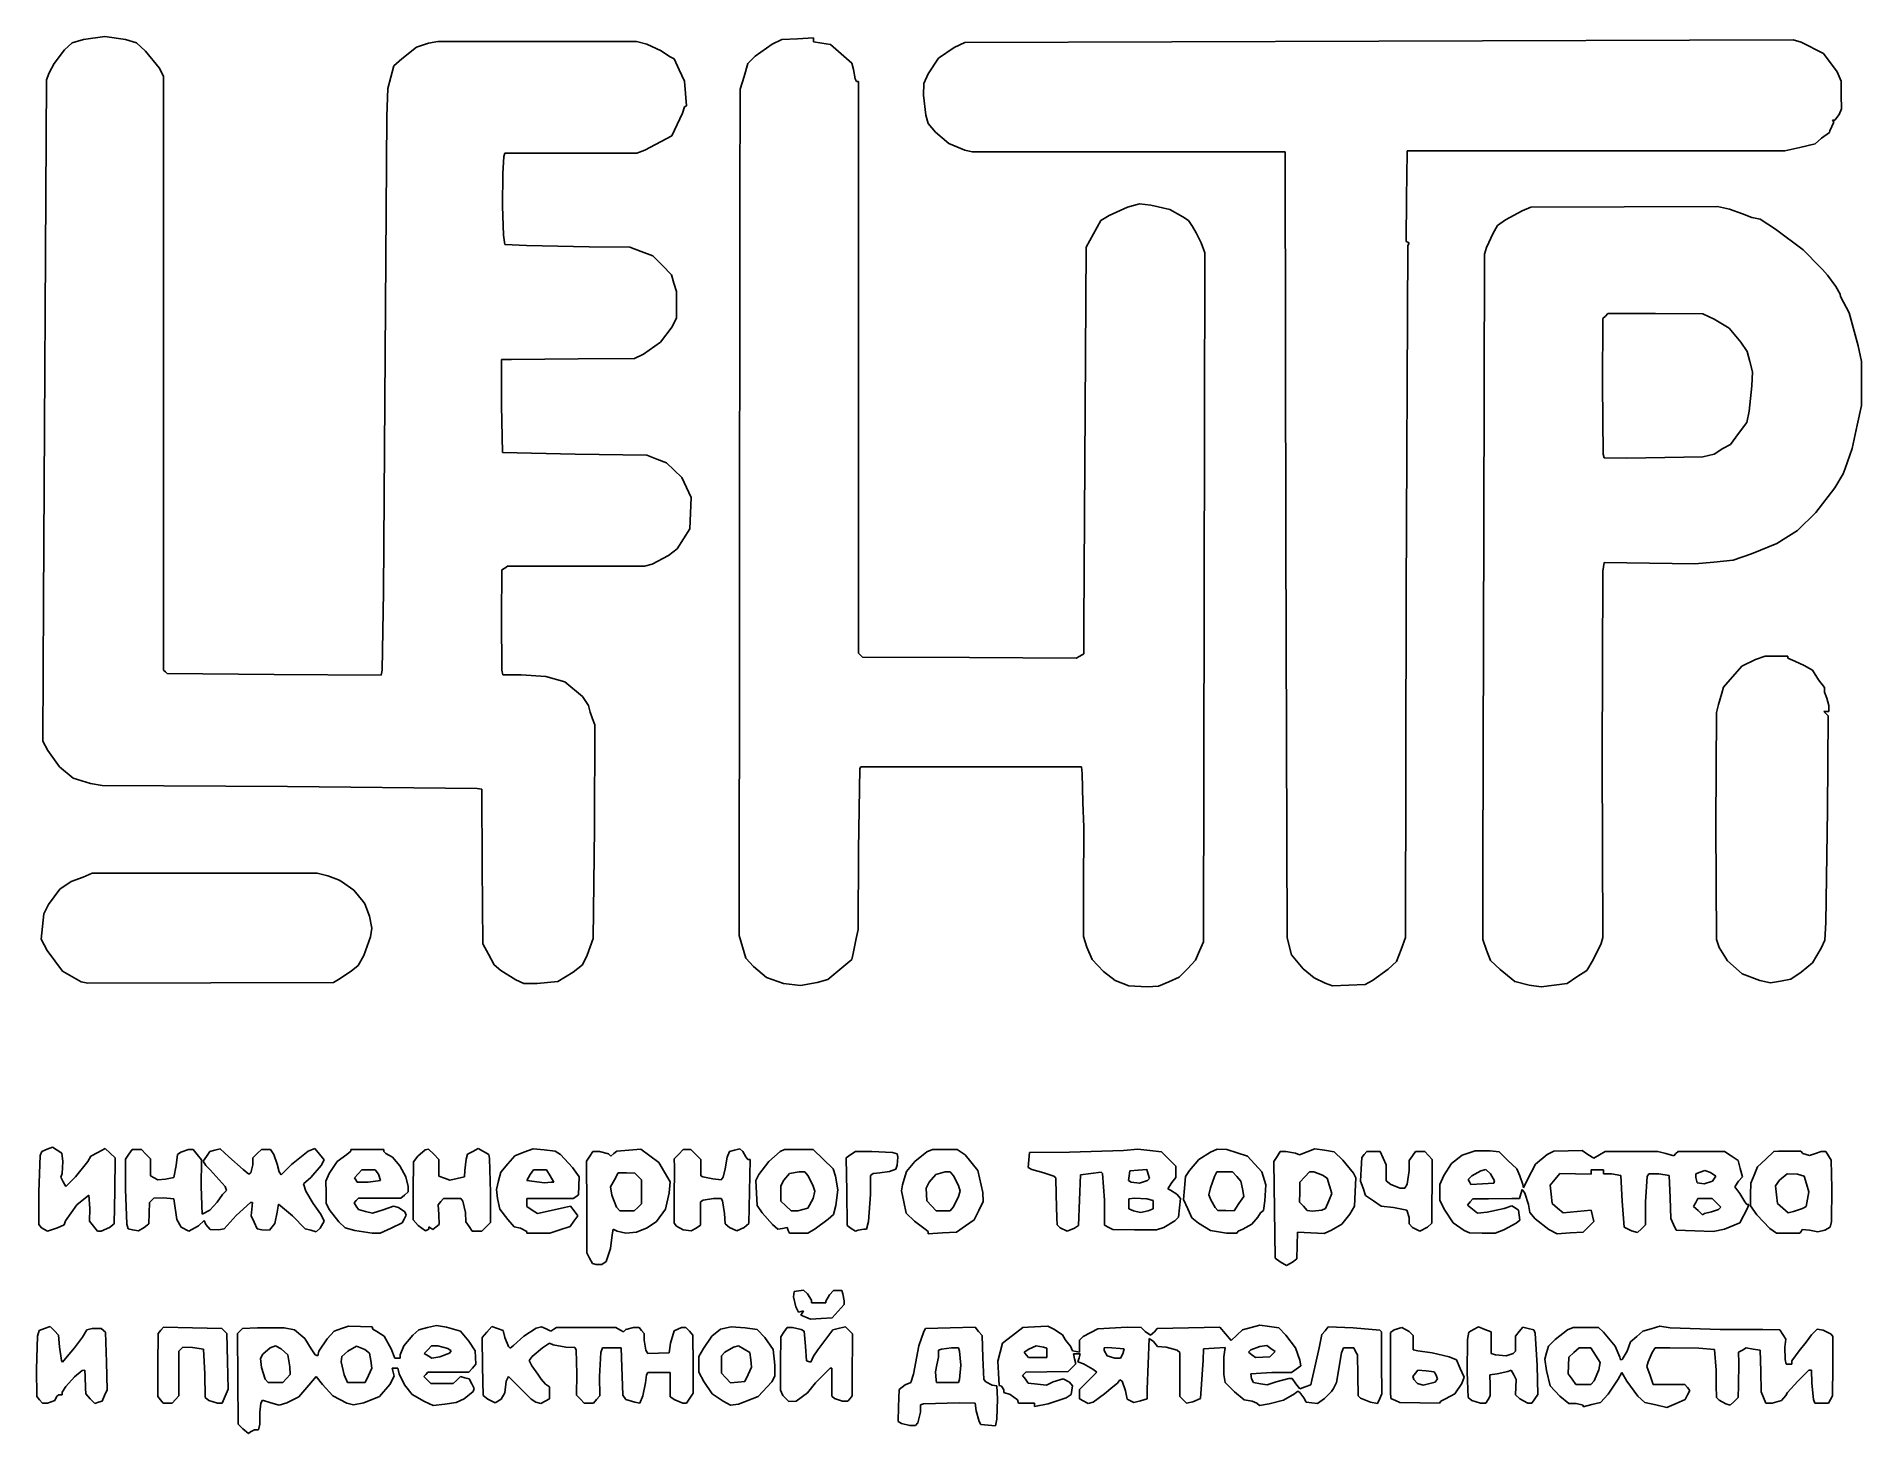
# Model space of a CAD drawing. Extents: x 26.5 to 120.7, y 70.8 to 143.
import ezdxf

# ---------------------------------------------------------------- set-up
doc = ezdxf.new("R2010")
doc.units = 0

msp = doc.modelspace()

# ---------------------------------------------------------------- linework, layer by layer
at = {"layer": 'Слой 1'}
for p, q in [((27.449075, 141.58507), (27.983225, 142.28726)), ((27.983225, 142.28726), (28.381678, 142.64724)), ((28.381678, 142.64724), (28.964365, 142.81663)), ((28.964365, 142.81663), (30.062687, 142.978166)), ((30.062687, 142.978166), (31.142905, 142.82063)), ((31.142905, 142.82063), (31.700342, 142.65509)), ((31.700342, 142.65509), (32.172991, 142.21941)), ((45.395144, 141.82413), (46.15247, 142.429095)), ((46.15247, 142.429095), (46.777714, 142.6389)), ((46.777714, 142.6389), (47.262974, 142.7221)), ((47.262974, 142.7221), (52.3868, 142.722)), ((52.3868, 142.722), (57.5106, 142.722)), ((57.5106, 142.722), (58.03883, 142.57418)), ((58.03883, 142.57418), (58.77835, 142.24403)), ((58.77835, 142.24403), (59.21942, 141.94337)), ((63.64074, 141.96398), (64.51343, 142.5837)), ((64.51343, 142.5837), (65.01073, 142.81689)), ((65.01073, 142.81689), (65.82949, 142.85959)), ((65.82949, 142.85959), (66.64824, 142.90229)), ((66.64824, 142.90229), (66.6483, 142.799)), ((66.6483, 142.799), (66.6483, 142.696)), ((66.6483, 142.696), (67.08445, 142.6263)), ((67.08445, 142.6263), (67.52059, 142.5566)), ((67.52059, 142.5566), (68.07525, 142.08274)), ((73.094454, 141.865136), (73.90543, 142.40796)), ((73.90543, 142.40796), (74.45316, 142.65924)), ((74.45316, 142.65924), (95.83026, 142.73254)), ((95.83026, 142.73254), (117.20736, 142.80574)), ((117.20736, 142.80574), (117.62668, 142.6769)), ((117.62668, 142.6769), (118.781045, 142.095665)), ((27.205188, 141.10199), (27.449075, 141.58507)), ((32.172991, 142.21941), (32.870423, 141.35491)), ((32.870423, 141.35491), (33.095204, 140.92607)), ((44.829204, 140.87331), (44.983974, 141.45437)), ((44.983974, 141.45437), (45.395144, 141.82413)), ((59.21942, 141.94337), (59.44921, 141.82505)), ((59.44921, 141.82505), (59.72214, 141.24813)), ((63.06239, 140.92034), (63.26534, 141.57744)), ((63.26534, 141.57744), (63.64074, 141.96398)), ((68.07525, 142.08274), (68.62992, 141.60888)), ((68.62992, 141.60888), (68.71382, 141.2674)), ((72.56376, 141.05208), (73.094454, 141.865136)), ((118.781045, 142.095665), (119.47713, 141.15011)), ((26.902785, 113.82773), (27.06763, 140.73223)), ((27.06763, 140.73223), (27.205188, 141.10199)), ((33.095204, 140.92607), (33.100804, 125.58987)), ((44.674434, 140.29226), (44.829204, 140.87331)), ((59.72214, 141.24813), (59.99506, 140.67121)), ((59.99506, 140.67121), (60.04436, 140.03728)), ((62.85943, 140.26325), (63.06239, 140.92034)), ((68.71382, 141.2674), (68.79122, 140.79386)), ((68.79122, 140.79386), (68.87572, 140.66181)), ((68.87572, 140.66181), (68.9667, 140.662)), ((68.9667, 140.662), (68.9707, 125.9018)), ((72.33253, 139.9428), (72.33953, 140.54501)), ((72.33953, 140.54501), (72.56376, 141.05208)), ((119.47713, 141.15011), (119.68876, 140.67168)), ((119.68876, 140.67168), (119.69476, 139.9533)), ((44.620734, 138.86604), (44.674434, 140.29226)), ((60.04436, 140.03728), (60.09366, 139.40335)), ((62.85243, 134.57253), (62.85943, 140.26325)), ((72.44391, 138.91239), (72.33253, 139.9428)), ((119.69476, 139.9533), (119.70076, 139.23493)), ((44.460324, 114.30334), (44.620734, 138.86604)), ((59.88765, 139.02133), (59.34097, 137.84275)), ((59.99066, 139.33965), (59.88765, 139.02133)), ((60.09366, 139.40335), (59.99066, 139.33965)), ((72.56214, 138.4842), (72.44391, 138.91239)), ((72.94479, 138.03717), (72.56214, 138.4842)), ((119.3069, 138.5603), (119.2086, 138.33704)), ((119.3633, 138.65388), (119.249, 138.654)), ((119.249, 138.654), (119.3069, 138.5603)), ((119.58928, 138.94441), (119.3633, 138.65388)), ((119.70076, 139.23493), (119.58928, 138.94441)), ((59.34097, 137.84275), (57.94156, 137.10794)), ((73.626659, 137.453157), (72.94479, 138.03717)), ((118.6709, 137.7271), (118.35013, 137.43413)), ((119.08, 138.02007), (118.6709, 137.7271)), ((119.1104, 138.11377), (119.08, 138.02007)), ((119.2086, 138.33704), (119.1104, 138.11377)), ((50.65684, 136.77434), (50.60954, 135.9071)), ((50.70794, 136.95488), (50.65684, 136.77434)), ((54.11764, 136.95788), (50.70794, 136.95488)), ((57.52733, 136.96088), (54.11764, 136.95788)), ((57.94156, 137.10794), (57.52733, 136.96088)), ((74.46683, 137.11183), (73.626659, 137.453157)), ((74.83659, 137.02303), (74.46683, 137.11183)), ((82.91851, 137.02003), (74.83659, 137.02303)), ((91.00042, 137.01703), (82.91851, 137.02003)), ((91.01852, 116.99713), (91.00042, 137.01703)), ((97.28417, 136.98935), (97.25777, 134.65507)), ((97.28717, 137.06855), (97.28417, 136.98935)), ((107.03299, 137.06755), (97.28717, 137.06855)), ((116.77883, 137.06655), (107.03299, 137.06755)), ((117.56448, 137.25034), (116.77883, 137.06655)), ((118.35013, 137.43413), (117.56448, 137.25034)), ((50.60954, 135.9071), (50.59004, 134.21676)), ((50.59004, 134.21676), (50.64124, 132.72662)), ((62.82923, 112.71803), (62.85243, 134.57253)), ((81.9122, 133.73412), (82.85783, 134.16748)), ((82.85783, 134.16748), (83.46778, 134.34479)), ((83.46778, 134.34479), (84.0621, 134.27049)), ((84.0621, 134.27049), (85.033125, 134.039338)), ((85.033125, 134.039338), (85.71018, 133.66789)), ((97.25777, 134.65507), (97.23437, 132.40003)), ((102.35701, 133.50688), (103.22266, 133.9804)), ((103.22266, 133.9804), (103.67757, 134.16081)), ((103.67757, 134.16081), (108.49082, 134.18421)), ((108.49082, 134.18421), (113.30408, 134.20761)), ((113.30408, 134.20761), (113.91874, 134.06473)), ((113.91874, 134.06473), (114.59932, 133.81518)), ((114.59932, 133.81518), (115.08758, 133.63015)), ((80.72872, 132.09908), (81.48085, 133.47784)), ((81.48085, 133.47784), (81.9122, 133.73412)), ((85.71018, 133.66789), (86.0062, 133.47804)), ((86.0062, 133.47804), (86.2079, 133.16111)), ((86.2079, 133.16111), (86.40521, 132.84417)), ((86.40521, 132.84417), (86.66512, 132.32304)), ((101.72104, 132.81534), (101.94628, 133.21375)), ((101.94628, 133.21375), (102.35701, 133.50688)), ((115.08758, 133.63015), (115.50992, 133.55175)), ((115.50992, 133.55175), (116.30227, 133.02462)), ((116.30227, 133.02462), (117.72849, 131.95908)), ((50.64124, 132.72662), (50.71574, 132.24012)), ((50.71574, 132.24012), (51.84174, 132.18252)), ((51.84174, 132.18252), (55.0647, 132.10902)), ((55.0647, 132.10902), (57.16168, 132.09312)), ((57.16168, 132.09312), (57.75867, 131.87337)), ((80.59858, 112.59258), (80.72872, 132.09908)), ((86.66512, 132.32304), (86.83821, 131.80191)), ((97.32577, 132.18565), (97.23147, 114.25955)), ((97.23437, 132.40003), (97.31537, 132.34993)), ((97.31537, 132.34993), (97.39637, 132.29983)), ((97.39637, 132.29983), (97.32577, 132.18565)), ((101.27263, 131.73471), (101.38421, 132.07582)), ((101.38421, 132.07582), (101.72104, 132.81534)), ((117.72849, 131.95908), (118.62648, 131.05547)), ((57.75867, 131.87337), (58.35568, 131.65363)), ((58.35568, 131.65363), (58.83308, 131.16493)), ((58.83308, 131.16493), (59.31048, 130.67623)), ((86.83821, 131.80191), (86.80501, 114.01991)), ((101.23843, 117.78941), (101.27263, 131.73471)), ((118.62648, 131.05547), (118.72941, 130.94227)), ((118.72941, 130.94227), (118.9829, 130.65175)), ((59.31048, 130.67623), (59.44054, 130.24212)), ((59.44054, 130.24212), (59.57061, 129.80801)), ((118.9829, 130.65175), (119.40991, 130.06339)), ((119.40991, 130.06339), (119.63118, 129.67624)), ((59.57061, 129.80801), (59.5706, 129.127)), ((59.5706, 129.127), (59.5706, 128.446)), ((119.63118, 129.67624), (119.65588, 129.55149)), ((119.65588, 129.55149), (120.109283, 128.709231)), ((59.5706, 128.446), (59.35021, 127.98986)), ((107.38726, 128.40783), (107.37346, 125.00018)), ((107.51876, 128.53932), (107.38726, 128.40783)), ((107.65025, 128.67082), (107.51876, 128.53932)), ((110.10124, 128.66782), (107.65025, 128.67082)), ((112.55222, 128.66482), (110.10124, 128.66782)), ((113.13328, 128.38796), (112.55222, 128.66482)), ((113.901504, 127.917807), (113.13328, 128.38796)), ((120.109283, 128.709231), (120.57458, 127.01141)), ((58.756509, 127.199436), (57.88026, 126.58248)), ((59.35021, 127.98986), (58.756509, 127.199436)), ((114.50694, 127.19156), (113.901504, 127.917807)), ((114.83664, 126.71236), (114.50694, 127.19156)), ((51.06609, 126.30012), (50.53786, 126.29312)), ((50.53786, 126.29312), (50.53886, 123.92358)), ((54.49959, 126.32662), (51.06609, 126.30012)), ((57.40485, 126.34622), (54.49959, 126.32662)), ((57.88026, 126.58248), (57.40485, 126.34622)), ((114.97188, 126.19098), (114.83664, 126.71236)), ((120.57458, 127.01141), (120.73941, 126.19711)), ((33.100804, 125.58987), (33.106404, 110.25367)), ((68.9707, 125.9018), (68.9747, 111.1416)), ((115.10713, 125.6696), (114.97188, 126.19098)), ((115.08233, 124.94376), (115.10713, 125.6696)), ((120.73941, 126.19711), (120.73741, 125.05696)), ((107.37346, 125.00018), (107.40546, 121.41101)), ((114.93567, 123.63095), (115.08233, 124.94376)), ((120.73741, 125.05696), (120.73541, 123.91682)), ((50.53886, 123.92358), (50.59166, 121.50341)), ((114.81382, 123.04399), (114.93567, 123.63095)), ((120.73541, 123.91682), (120.51242, 122.91318)), ((113.97411, 121.91853), (114.39397, 122.48126)), ((114.39397, 122.48126), (114.81382, 123.04399)), ((120.51242, 122.91318), (120.26381, 121.69825)), ((113.13128, 121.41471), (113.58011, 121.7028)), ((113.58011, 121.7028), (113.97411, 121.91853)), ((120.26381, 121.69825), (119.8935, 120.66964)), ((50.59166, 121.50341), (54.34064, 121.40741)), ((54.34064, 121.40741), (58.03825, 121.36211)), ((58.03825, 121.36211), (58.55361, 121.1602)), ((58.55361, 121.1602), (59.06896, 120.95829)), ((59.06896, 120.95829), (59.45652, 120.5831)), ((59.45652, 120.5831), (59.84407, 120.2079)), ((107.40546, 121.41101), (107.45126, 121.22948)), ((107.45126, 121.22948), (108.62832, 121.19968)), ((108.62832, 121.19968), (112.55021, 121.27678)), ((112.55021, 121.27678), (112.55023, 121.277)), ((112.55023, 121.277), (113.13128, 121.41471)), ((119.8935, 120.66964), (119.7879, 120.39115)), ((59.84407, 120.2079), (60.0871, 119.69087)), ((60.0871, 119.69087), (60.33013, 119.17383)), ((119.35992, 119.6766), (118.385654, 118.401106)), ((119.7879, 120.39115), (119.35992, 119.6766)), ((60.33013, 119.17383), (60.29343, 118.36744)), ((60.29343, 118.36744), (60.25683, 117.56104)), ((101.19683, 100.09371), (101.23843, 117.78941)), ((118.385654, 118.401106), (117.427861, 117.472334)), ((59.93763, 117.04475), (59.61842, 116.52846)), ((60.25683, 117.56104), (59.93763, 117.04475)), ((91.08892, 96.43443), (91.01852, 116.99713)), ((117.427861, 117.472334), (116.363698, 116.79256)), ((59.16902, 116.18569), (58.32611, 115.73364)), ((59.61842, 116.52846), (59.16902, 116.18569)), ((114.10758, 115.94152), (113.11807, 115.84098)), ((115.07032, 116.26406), (114.10758, 115.94152)), ((116.363698, 116.79256), (115.07032, 116.26406)), ((50.56316, 115.43595), (50.53646, 112.96786)), ((50.70875, 115.52815), (50.56316, 115.43595)), ((50.85433, 115.62035), (50.70875, 115.52815)), ((54.39347, 115.62235), (50.85433, 115.62035)), ((57.93261, 115.62435), (54.39347, 115.62235)), ((58.32611, 115.73364), (57.93261, 115.62435)), ((107.39605, 115.37757), (107.36195, 105.69288)), ((107.45375, 115.81824), (107.39605, 115.37757)), ((109.79116, 115.77934), (107.45375, 115.81824)), ((112.12857, 115.74044), (109.79116, 115.77934)), ((113.11807, 115.84098), (112.12857, 115.74044)), ((44.389924, 110.25168), (44.460324, 114.30334)), ((86.80501, 114.01991), (86.77181, 96.23791)), ((97.23147, 114.25955), (97.20767, 96.44765)), ((26.873385, 106.59098), (26.902785, 113.82773)), ((50.53646, 112.96786), (50.56146, 110.26207)), ((62.81343, 96.55423), (62.82923, 112.71803)), ((80.60158, 111.09316), (80.59858, 112.59258)), ((33.106404, 110.25367), (33.194414, 110.16557)), ((44.329424, 110.00327), (44.389924, 110.25168)), ((50.56146, 110.26207), (50.61316, 110.02437)), ((68.9747, 111.1416), (69.07984, 111.03646)), ((69.07984, 111.03646), (69.18498, 110.93132)), ((69.18498, 110.93132), (74.6935, 110.90532)), ((74.6935, 110.90532), (80.202, 110.87932)), ((80.202, 110.87932), (80.40179, 110.98624)), ((80.40179, 110.98624), (80.60158, 111.09316)), ((113.61733, 109.37801), (114.55951, 110.46094)), ((114.55951, 110.46094), (115.26606, 110.81096)), ((115.26606, 110.81096), (115.76131, 110.97528)), ((115.76131, 110.97528), (116.349, 110.975)), ((116.349, 110.975), (116.936, 110.975)), ((116.936, 110.975), (116.936, 110.881)), ((116.936, 110.881), (117.29514, 110.71974)), ((117.29514, 110.71974), (117.78349, 110.49669)), ((117.78349, 110.49669), (118.05821, 110.34101)), ((118.05821, 110.34101), (118.20375, 110.24991)), ((118.20375, 110.24991), (118.52069, 109.75998)), ((33.194414, 110.16557), (33.282424, 110.07747)), ((33.282424, 110.07747), (38.805924, 110.04037)), ((38.805924, 110.04037), (44.329424, 110.00327)), ((50.61316, 110.02437), (51.5586, 110.024)), ((51.5586, 110.024), (52.834487, 109.932105)), ((52.834487, 109.932105), (53.82125, 109.64716)), ((53.82125, 109.64716), (54.717236, 108.895751)), ((113.52423, 109.07365), (113.61733, 109.37801)), ((118.52069, 109.75998), (118.83763, 109.36116)), ((118.83763, 109.36116), (118.838, 109.118)), ((54.717236, 108.895751), (55.038074, 108.43568)), ((55.038074, 108.43568), (55.12564, 108.09596)), ((113.2526, 108.07001), (113.35663, 108.4926)), ((113.35663, 108.4926), (113.52423, 109.07365)), ((118.838, 109.118), (118.94364, 108.80936)), ((118.94364, 108.80936), (119.04929, 108.43336)), ((119.04929, 108.43336), (119.049, 108.123)), ((55.12564, 108.09596), (55.23925, 107.75261)), ((55.23925, 107.75261), (55.36029, 107.43567)), ((55.36029, 107.43567), (55.35129, 102.10055)), ((113.2205, 102.25949), (113.2526, 108.07001)), ((118.923, 108.123), (118.796, 108.123)), ((118.796, 108.123), (118.90529, 108.01371)), ((118.90529, 108.01371), (119.01457, 107.90442)), ((119.049, 108.123), (118.923, 108.123)), ((119.01457, 107.90442), (118.98027, 103.02194)), ((27.122289, 106.11557), (26.873385, 106.59098)), ((27.733521, 105.26716), (27.122289, 106.11557)), ((107.36195, 105.69288), (107.38555, 96.44885)), ((28.439639, 104.67381), (27.733521, 105.26716)), ((29.337629, 104.41239), (28.439639, 104.67381)), ((69.0341, 105.1774), (68.9683, 100.97798)), ((69.0914, 105.27), (69.0341, 105.1774)), ((74.7901, 105.27), (69.0914, 105.27)), ((80.4887, 105.27034), (74.7901, 105.27)), ((80.5069, 104.92699), (80.4887, 105.27034)), ((80.5504, 103.42154), (80.5069, 104.92699)), ((29.93712, 104.30758), (29.337629, 104.41239)), ((39.49808, 104.25638), (29.93712, 104.30758)), ((49.29091, 104.15619), (39.49808, 104.25638)), ((49.52279, 104.10719), (49.29091, 104.15619)), ((49.55499, 100.1196), (49.52279, 104.10719)), ((80.5976, 102.15379), (80.5504, 103.42154)), ((118.98027, 103.02194), (118.89967, 97.22555)), ((55.35129, 102.10055), (55.27609, 96.39567)), ((80.5789, 99.17783), (80.6006, 101.94897)), ((80.6006, 101.94897), (80.5976, 102.15379)), ((113.2519, 96.34331), (113.2205, 102.25949)), ((68.9683, 100.97798), (68.9593, 96.87119)), ((49.58719, 96.13202), (49.55499, 100.1196)), ((101.18983, 96.34328), (101.19683, 100.09371)), ((27.157232, 98.15627), (27.751176, 98.943974)), ((27.751176, 98.943974), (28.341132, 99.35421)), ((28.341132, 99.35421), (28.948292, 99.56318)), ((28.948292, 99.56318), (29.408824, 99.77216)), ((29.408824, 99.77216), (35.216254, 99.77416)), ((35.216254, 99.77416), (41.023694, 99.77616)), ((41.023694, 99.77616), (41.581424, 99.64649)), ((41.581424, 99.64649), (42.139164, 99.4352)), ((42.139164, 99.4352), (42.292284, 99.3536)), ((42.292284, 99.3536), (42.920302, 98.901667)), ((80.5759, 96.50586), (80.5789, 99.17783)), ((26.91987, 97.681), (27.157232, 98.15627)), ((42.920302, 98.901667), (43.406914, 98.31841)), ((43.406914, 98.31841), (43.498114, 98.19149)), ((43.498114, 98.19149), (43.723314, 97.56012)), ((26.79139, 96.36649), (26.85563, 97.02374)), ((26.85563, 97.02374), (26.91987, 97.681)), ((43.723314, 97.56012), (43.857294, 96.92876)), ((118.89967, 97.22555), (118.85337, 96.31166)), ((27.09647, 95.77457), (26.79139, 96.36649)), ((43.786094, 96.48326), (43.434234, 95.52217)), ((43.857294, 96.92876), (43.786094, 96.48326)), ((49.87252, 95.59114), (49.58719, 96.13202)), ((55.27609, 96.39567), (54.96334, 95.53369)), ((62.98453, 95.96843), (62.81343, 96.55423)), ((68.8539, 96.39578), (68.68917, 95.62287)), ((68.9593, 96.87119), (68.8539, 96.39578)), ((80.75808, 95.94915), (80.5759, 96.50586)), ((86.77181, 96.23791), (86.57229, 95.76251)), ((91.323561, 95.561923), (91.08892, 96.43443)), ((97.20767, 96.44765), (96.97175, 95.82941)), ((101.38891, 95.80458), (101.18983, 96.34328)), ((107.30325, 96.14104), (106.88996, 95.29587)), ((107.38555, 96.44885), (107.30325, 96.14104)), ((113.38547, 95.94447), (113.2519, 96.34331)), ((118.85337, 96.31166), (118.65455, 95.90498)), ((27.885389, 94.710673), (27.09647, 95.77457)), ((43.434234, 95.52217), (43.153614, 95.00657)), ((50.15786, 95.05026), (49.87252, 95.59114)), ((54.96334, 95.53369), (54.71671, 95.04147)), ((63.15562, 95.38262), (62.98453, 95.96843)), ((63.55513, 94.95125), (63.15562, 95.38262)), ((68.62987, 95.32536), (68.00813, 94.80794)), ((68.68917, 95.62287), (68.62987, 95.32536)), ((81.03345, 95.325328), (80.75808, 95.94915)), ((81.61971, 94.69093), (81.03345, 95.325328)), ((86.37277, 95.2871), (85.94952, 94.84424)), ((86.57229, 95.76251), (86.37277, 95.2871)), ((91.91659, 94.83274), (91.323561, 95.561923)), ((96.73582, 95.21117), (96.31276, 94.82578)), ((96.97175, 95.82941), (96.73582, 95.21117)), ((101.58798, 95.26589), (101.38891, 95.80458)), ((102.09192, 94.80137), (101.58798, 95.26589)), ((106.88996, 95.29587), (106.55903, 94.75852)), ((113.827615, 95.24713), (113.38547, 95.94447)), ((114.58629, 94.5836), (113.827615, 95.24713)), ((118.209845, 95.148998), (117.61859, 94.65622)), ((118.65455, 95.90498), (118.209845, 95.148998)), ((28.85683, 94.1729), (27.885389, 94.710673)), ((42.139194, 94.28258), (41.875074, 94.12411)), ((42.778464, 94.72381), (42.139194, 94.28258)), ((43.153614, 95.00657), (42.778464, 94.72381)), ((50.50639, 94.75605), (50.15786, 95.05026)), ((51.27753, 94.2692), (50.50639, 94.75605)), ((51.27705, 94.26841), (51.27753, 94.2692)), ((51.69963, 94.07578), (51.27705, 94.26841)), ((54.24827, 94.65762), (53.44404, 94.190523)), ((54.71671, 95.04147), (54.24827, 94.65762)), ((64.225884, 94.396494), (63.55513, 94.95125)), ((65.09187, 94.08452), (64.225884, 94.396494)), ((67.38638, 94.29052), (66.83987, 94.12822)), ((68.00813, 94.80794), (67.38638, 94.29052)), ((82.220016, 94.234735), (81.61971, 94.69093)), ((82.9175, 93.9637), (82.220016, 94.234735)), ((85.52627, 94.40139), (84.99316, 94.17205)), ((85.94952, 94.84424), (85.52627, 94.40139)), ((92.482309, 94.37125), (91.91659, 94.83274)), ((93.06053, 94.1023), (92.482309, 94.37125)), ((95.50562, 94.23705), (95.12155, 94.03373)), ((96.31276, 94.82578), (95.50562, 94.23705)), ((102.846555, 94.186684), (102.09192, 94.80137)), ((106.05184, 94.42085), (105.54465, 94.08318)), ((106.55903, 94.75852), (106.05184, 94.42085)), ((115.49853, 94.2304), (114.58629, 94.5836)), ((116.03475, 94.10981), (115.49853, 94.2304)), ((116.56017, 94.20531), (116.03475, 94.10981)), ((117.08559, 94.30081), (116.56017, 94.20531)), ((117.61859, 94.65622), (117.08559, 94.30081)), ((29.197554, 94.08971), (28.85683, 94.1729)), ((35.536314, 94.10691), (29.197554, 94.08971)), ((41.875074, 94.12411), (35.536314, 94.10691)), ((52.38703, 94.07378), (51.69963, 94.07578)), ((53.44404, 94.190523), (52.38703, 94.07378)), ((65.97646, 93.974044), (65.09187, 94.08452)), ((66.83987, 94.12822), (65.97646, 93.974044)), ((83.87344, 93.90621), (82.9161, 93.96401)), ((82.9161, 93.96401), (82.9175, 93.9637)), ((84.46003, 93.94271), (83.87344, 93.90621)), ((84.99316, 94.17205), (84.46003, 93.94271)), ((93.06145, 94.10097), (93.06053, 94.1023)), ((93.43121, 93.96173), (93.06145, 94.10097)), ((94.27638, 93.99773), (93.43121, 93.96173)), ((95.12155, 94.03373), (94.27638, 93.99773)), ((103.5792, 93.9976), (102.846555, 94.186684)), ((103.57818, 93.99758), (103.5792, 93.9976)), ((104.20516, 93.90788), (103.57818, 93.99758)), ((104.87491, 93.99548), (104.20516, 93.90788)), ((105.54465, 94.08318), (104.87491, 93.99548)), ((26.662, 83.3186), (26.7384, 85.20547)), ((26.7384, 85.20547), (26.8148, 85.41204)), ((26.8148, 85.41204), (27.096012, 85.51896)), ((27.096012, 85.51896), (27.377222, 85.62588)), ((27.377222, 85.62588), (27.615489, 85.46976)), ((27.615489, 85.46976), (27.853756, 85.31364)), ((27.853756, 85.31364), (27.894456, 84.88689)), ((27.894456, 84.88689), (27.864506, 84.26916)), ((28.555215, 84.10442), (29.198063, 84.88612)), ((29.198063, 84.88612), (29.339652, 85.15561)), ((29.339652, 85.15561), (29.713782, 85.35709)), ((29.713782, 85.35709), (30.087911, 85.55858)), ((30.087911, 85.55858), (30.348365, 85.31389)), ((30.348365, 85.31389), (30.608821, 85.06921)), ((30.608821, 85.06921), (30.579011, 83.37216)), ((31.139162, 85.00395), (31.306468, 85.25929)), ((31.145462, 83.45557), (31.139162, 85.00395)), ((31.306468, 85.25929), (31.473774, 85.51463)), ((31.473774, 85.51463), (31.7171, 85.5146)), ((31.7171, 85.5146), (31.9603, 85.5146)), ((31.9603, 85.5146), (32.190008, 85.27009)), ((32.190008, 85.27009), (32.419715, 85.02558)), ((32.419715, 85.02558), (32.4197, 84.5871)), ((33.751093, 84.67367), (33.820993, 85.2476)), ((33.820993, 85.2476), (33.991924, 85.37775)), ((33.991924, 85.37775), (34.39289, 85.51125)), ((34.39289, 85.51125), (34.622926, 85.51425)), ((34.622926, 85.51425), (34.837583, 85.24136)), ((34.837583, 85.24136), (35.05224, 84.96847)), ((35.05224, 84.96847), (35.04994, 83.59289)), ((35.153756, 84.89797), (35.31995, 85.15161)), ((35.291202, 84.67788), (35.153756, 84.89797)), ((35.31995, 85.15161), (35.486142, 85.40525)), ((35.486142, 85.40525), (35.750628, 85.47165)), ((35.750628, 85.47165), (36.015114, 85.53805)), ((36.015114, 85.53805), (36.468709, 85.13)), ((36.468709, 85.13), (37.211192, 84.48089)), ((37.702042, 84.72405), (37.7021, 85.0834)), ((37.7021, 85.0834), (37.93331, 85.29881)), ((37.93331, 85.29881), (38.16452, 85.51422)), ((38.16452, 85.51422), (38.3966, 85.5142)), ((38.3966, 85.5142), (38.6286, 85.5142)), ((38.6286, 85.5142), (38.79922, 85.2538)), ((38.79922, 85.2538), (38.97146, 84.75198)), ((39.70842, 84.73582), (40.57081, 85.41529)), ((40.57081, 85.41529), (40.9022, 85.55256)), ((40.9022, 85.55256), (41.15074, 85.26361)), ((41.15074, 85.26361), (41.39928, 84.97467)), ((41.39928, 84.97467), (41.24322, 84.67289)), ((41.65113, 84.26744), (42.061593, 84.889805)), ((42.061593, 84.889805), (42.55904, 85.2494)), ((42.55904, 85.2494), (42.77373, 85.41607)), ((42.77373, 85.41607), (42.7739, 85.5146)), ((42.7739, 85.5146), (43.619, 85.5146)), ((43.619, 85.5146), (44.4642, 85.5146)), ((44.4642, 85.5146), (44.4642, 85.4089)), ((44.4642, 85.4089), (44.57076, 85.30326)), ((44.57076, 85.30326), (44.910597, 85.114126)), ((44.910597, 85.114126), (45.292156, 84.656626)), ((45.98792, 83.36748), (45.99492, 84.86513)), ((45.99492, 84.86513), (46.21741, 85.16346)), ((46.21741, 85.16346), (46.61111, 85.49547)), ((46.61111, 85.49547), (46.78233, 85.52917)), ((46.78233, 85.52917), (47.04891, 85.26259)), ((47.04891, 85.26259), (47.31549, 84.99601)), ((47.31549, 84.99601), (47.3155, 84.566)), ((48.64668, 84.41829), (48.72308, 85.00241)), ((48.72308, 85.00241), (48.78888, 85.26465)), ((48.78888, 85.26465), (49.06414, 85.41198)), ((49.06414, 85.41198), (49.33943, 85.5593)), ((49.33943, 85.5593), (49.61213, 85.40494)), ((49.61213, 85.40494), (49.88484, 85.25059)), ((49.88484, 85.25059), (49.92764, 85.0393)), ((49.92764, 85.0393), (49.97314, 83.27929)), ((50.86687, 84.76059), (51.22676, 85.18104)), ((51.22676, 85.18104), (51.70193, 85.36251)), ((51.70193, 85.36251), (52.1771, 85.54398)), ((52.1771, 85.54398), (52.74785, 85.48508)), ((52.74785, 85.48508), (53.31861, 85.42618)), ((53.31861, 85.42618), (53.59812, 85.24304)), ((53.59812, 85.24304), (54.21314, 84.57415)), ((54.93871, 84.91242), (55.10139, 85.1607)), ((54.94371, 82.54596), (54.93871, 84.91242)), ((55.10139, 85.1607), (55.26406, 85.40898)), ((55.26406, 85.40898), (55.6007, 85.409)), ((55.6007, 85.409), (56.05947, 85.2867)), ((56.05947, 85.2867), (56.18177, 85.1644)), ((56.18177, 85.1644), (56.33986, 85.2956)), ((56.33986, 85.2956), (56.49795, 85.4268)), ((56.49795, 85.4268), (57.12085, 85.4765)), ((57.12085, 85.4765), (57.74375, 85.5262)), ((57.74375, 85.5262), (58.2013, 85.17704)), ((58.2013, 85.17704), (58.65885, 84.82787)), ((58.65885, 84.82787), (58.95092, 84.33056)), ((59.45694, 85.0177), (59.69035, 85.26616)), ((59.46594, 84.60587), (59.45694, 85.0177)), ((59.69035, 85.26616), (59.92376, 85.51462)), ((59.92376, 85.51462), (60.1215, 85.5146)), ((60.1215, 85.5146), (60.3191, 85.5146)), ((60.3191, 85.5146), (60.57841, 85.25528)), ((60.57841, 85.25528), (60.83772, 84.99597)), ((60.83772, 84.99597), (60.8378, 84.5748)), ((62.08751, 84.51409), (62.19582, 85.11549)), ((62.19582, 85.11549), (62.30938, 85.40307)), ((62.30938, 85.40307), (62.57859, 85.47067)), ((62.57859, 85.47067), (62.84782, 85.53827)), ((62.84782, 85.53827), (63.00492, 85.40789)), ((63.00492, 85.40789), (63.16201, 85.13198)), ((63.16201, 85.13198), (63.26708, 84.98645)), ((63.26708, 84.98645), (63.3721, 84.9864)), ((63.3721, 84.9864), (63.3415, 83.33567)), ((63.83113, 84.20825), (64.344566, 84.892826)), ((64.344566, 84.892826), (64.92515, 85.39648)), ((64.92515, 85.39648), (65.1559, 85.5146)), ((65.1559, 85.5146), (65.8905, 85.5146)), ((65.8905, 85.5146), (66.6249, 85.5146)), ((66.6249, 85.5146), (67.14303, 85.01279)), ((67.14303, 85.01279), (67.66117, 84.51097)), ((68.34034, 85.08071), (68.57466, 85.24482)), ((68.36624, 83.33454), (68.34034, 85.08071)), ((68.57466, 85.24482), (68.80896, 85.40894)), ((68.80896, 85.40894), (69.65703, 85.40794)), ((69.65703, 85.40794), (70.73303, 85.34534)), ((70.73303, 85.34534), (70.96098, 85.28424)), ((70.96098, 85.28424), (71.00778, 85.10518)), ((71.00778, 85.10518), (70.97298, 84.70559)), ((71.44665, 84.37418), (71.872408, 84.892861)), ((71.872408, 84.892861), (72.49129, 85.38254)), ((72.49129, 85.38254), (72.78629, 85.5146)), ((72.78629, 85.5146), (73.4249, 85.5146)), ((73.4249, 85.5146), (74.0633, 85.5146)), ((74.0633, 85.5146), (74.47028, 85.22407)), ((74.47028, 85.22407), (75.130924, 84.422586)), ((77.72983, 84.57756), (77.76223, 84.96682)), ((77.76223, 84.96682), (77.79463, 85.35608)), ((77.79463, 85.35608), (79.85473, 85.37098)), ((79.85473, 85.37098), (82.65251, 85.45768)), ((82.65251, 85.45768), (83.39019, 85.52958)), ((83.39019, 85.52958), (83.99928, 85.45888)), ((83.99928, 85.45888), (84.60836, 85.38818)), ((84.60836, 85.38818), (84.97833, 85.01821)), ((84.97833, 85.01821), (85.34832, 84.64823)), ((86.04748, 84.41829), (86.533235, 84.985794)), ((86.533235, 84.985794), (87.13155, 85.37293)), ((87.13155, 85.37293), (87.48859, 85.52887)), ((87.48859, 85.52887), (87.97671, 85.50417)), ((87.97671, 85.50417), (89.04454, 85.170777)), ((89.04454, 85.170777), (89.78516, 84.35107)), ((90.40118, 84.89029), (90.5711, 85.14962)), ((90.43658, 82.39675), (90.40118, 84.89029)), ((90.5711, 85.14962), (90.74102, 85.40895)), ((90.74102, 85.40895), (91.02911, 85.40195)), ((91.02911, 85.40195), (91.52431, 85.31355)), ((91.52431, 85.31355), (91.73142, 85.23255)), ((91.73142, 85.23255), (92.12435, 85.3869)), ((92.12435, 85.3869), (92.51728, 85.54125)), ((92.51728, 85.54125), (93.02035, 85.46585)), ((93.02035, 85.46585), (93.52342, 85.39045)), ((93.52342, 85.39045), (93.96402, 84.95096)), ((93.96402, 84.95096), (94.5257, 84.2791)), ((94.91384, 84.48847), (94.94214, 85.09903)), ((94.94214, 85.09903), (95.07072, 85.25396)), ((95.07072, 85.25396), (95.19931, 85.4089)), ((95.19931, 85.4089), (95.5441, 85.4089)), ((95.5441, 85.4089), (95.8889, 85.4089)), ((95.8889, 85.4089), (96.05019, 85.06555)), ((96.05019, 85.06555), (96.21147, 84.7222)), ((97.3927, 84.9393), (97.55716, 85.1741)), ((97.39273, 84.42766), (97.3927, 84.9393)), ((97.55716, 85.1741), (97.72162, 85.4089)), ((97.72162, 85.4089), (97.9634, 85.4089)), ((97.9634, 85.4089), (98.2051, 85.4089)), ((98.2051, 85.4089), (98.39068, 85.20384)), ((98.39068, 85.20384), (98.57626, 84.99877)), ((98.57626, 84.99877), (98.57926, 84.01532)), ((99.18251, 84.15697), (99.582211, 84.781088)), ((99.582211, 84.781088), (100.130639, 85.213651)), ((100.130639, 85.213651), (100.800624, 85.439966)), ((100.800624, 85.439966), (101.565, 85.44534)), ((101.565, 85.44534), (102.03669, 85.38064)), ((102.03669, 85.38064), (102.49266, 84.94574)), ((102.49266, 84.94574), (102.94863, 84.51085)), ((103.916065, 84.750019), (104.51061, 85.25151)), ((104.51061, 85.25151), (104.86283, 85.41865)), ((104.86283, 85.41865), (105.59099, 85.43445)), ((105.59099, 85.43445), (106.31913, 85.45025)), ((106.31913, 85.45025), (106.61818, 85.25336)), ((106.61818, 85.25336), (106.91724, 85.05647)), ((106.91724, 85.05647), (107.21554, 85.23268)), ((107.21554, 85.23268), (107.51384, 85.40889)), ((107.51384, 85.40889), (108.87093, 85.40825)), ((108.87093, 85.40825), (110.22803, 85.40762)), ((110.22803, 85.40762), (110.63687, 85.2941)), ((110.63687, 85.2941), (111.04571, 85.18058)), ((111.04571, 85.18058), (111.15982, 85.29469)), ((111.15982, 85.29469), (111.27393, 85.40889)), ((111.27393, 85.40889), (112.469, 85.4089)), ((112.469, 85.4089), (113.664, 85.4089)), ((113.664, 85.4089), (114.01558, 85.17844)), ((114.01558, 85.17844), (114.36715, 84.94798)), ((114.36715, 84.94798), (114.48233, 84.51815)), ((115.37339, 84.60876), (115.79823, 85.00886)), ((115.79823, 85.00886), (116.22306, 85.40897)), ((116.22306, 85.40897), (116.44771, 85.42317)), ((116.44771, 85.42317), (117.13619, 85.42917)), ((117.13619, 85.42917), (117.60002, 85.42117)), ((117.60002, 85.42117), (117.71196, 85.30923)), ((117.71196, 85.30923), (118.058126, 85.200694)), ((118.058126, 85.200694), (118.36269, 85.30323)), ((118.36269, 85.30323), (118.66045, 85.40888)), ((118.66045, 85.40888), (118.893, 85.4089)), ((118.893, 85.4089), (119.03548, 85.18076)), ((119.03548, 85.18076), (119.17795, 84.95262)), ((119.17795, 84.95262), (119.20955, 83.51581)), ((27.864506, 84.26916), (27.793866, 84.0782)), ((27.793866, 84.0782), (27.923912, 83.8352)), ((27.923912, 83.8352), (28.053957, 83.59221)), ((28.053957, 83.59221), (28.555215, 84.10442)), ((32.4197, 84.5871), (32.4197, 84.1487)), ((32.4197, 84.1487), (32.616961, 84.04313)), ((32.616961, 84.04313), (32.814223, 83.93756)), ((32.814223, 83.93756), (33.201327, 83.97226)), ((33.201327, 83.97226), (33.63481, 84.05336)), ((33.63481, 84.05336), (33.751093, 84.67367)), ((35.507963, 84.45779), (35.291202, 84.67788)), ((36.282642, 83.59111), (35.507963, 84.45779)), ((37.211192, 84.48089), (37.500072, 84.23983)), ((37.500072, 84.23983), (37.601052, 84.30223)), ((37.601052, 84.30223), (37.702042, 84.72405)), ((38.97146, 84.75198), (39.07525, 84.35209)), ((39.07525, 84.35209), (39.17742, 84.19362)), ((39.17742, 84.19362), (39.70842, 84.73582)), ((40.70361, 84.05495), (40.32006, 83.73879)), ((41.24322, 84.67289), (40.70361, 84.05495)), ((41.48138, 83.87708), (41.65113, 84.26744)), ((41.49038, 83.30312), (41.48138, 83.87708)), ((43.14881, 84.25346), (42.96362, 84.04883)), ((42.96362, 84.04883), (43.03302, 83.93652)), ((43.03302, 83.93652), (43.10242, 83.82422)), ((43.334, 84.4581), (43.14881, 84.25346)), ((43.6814, 84.4581), (43.334, 84.4581)), ((43.671, 83.8242), (44.29423, 83.9126)), ((44.02865, 84.45814), (43.6814, 84.4581)), ((44.1887, 84.22963), (44.02865, 84.45814)), ((44.2941, 83.91269), (44.1887, 84.22963)), ((44.29423, 83.9126), (44.2941, 83.91269)), ((45.292156, 84.656626), (45.603315, 84.095613)), ((45.603315, 84.095613), (45.73195, 83.59594)), ((47.3155, 84.566), (47.3155, 84.136)), ((47.3155, 84.136), (47.60088, 84.02751)), ((47.60088, 84.02751), (47.88625, 83.91901)), ((47.88625, 83.91901), (48.26116, 84.00771)), ((48.26116, 84.00771), (48.63608, 84.09641)), ((48.63608, 84.09641), (48.64668, 84.41829)), ((50.28067, 83.44142), (50.39382, 83.89077)), ((50.39382, 83.89077), (50.50698, 84.34013)), ((50.50698, 84.34013), (50.86687, 84.76059)), ((52.02304, 84.2235), (51.85858, 83.91326)), ((51.85858, 83.91326), (52.75657, 83.78921)), ((52.1875, 84.4583), (52.02304, 84.2235)), ((52.5285, 84.4583), (52.1875, 84.4583)), ((52.86933, 84.45833), (52.5285, 84.4583)), ((53.05655, 84.1414), (52.86933, 84.45833)), ((53.24378, 83.82446), (53.05655, 84.1414)), ((54.21314, 84.57415), (54.54866, 84.0884)), ((54.54866, 84.0884), (54.53156, 83.62384)), ((56.36965, 83.94885), (56.17579, 83.58714)), ((56.56353, 84.31056), (56.36965, 83.94885)), ((56.99718, 84.29966), (56.56353, 84.31056)), ((57.43085, 84.28876), (56.99718, 84.29966)), ((57.60278, 84.11683), (57.43085, 84.28876)), ((57.7747, 83.9449), (57.60278, 84.11683)), ((57.7747, 83.3199), (57.7747, 83.9449)), ((58.95092, 84.33056), (59.243, 83.83325)), ((59.46194, 82.94682), (59.46594, 84.60587)), ((60.8378, 84.5748), (60.8378, 84.1537)), ((60.8378, 84.1537), (60.93844, 84.0915)), ((60.93844, 84.0915), (61.46021, 83.9874)), ((61.46021, 83.9874), (61.88132, 83.9455)), ((61.88132, 83.9455), (61.98703, 84.07288)), ((61.98703, 84.07288), (62.08751, 84.51409)), ((63.67271, 83.90553), (63.83113, 84.20825)), ((63.70481, 83.25743), (63.67271, 83.90553)), ((65.11318, 83.92236), (64.95862, 83.62347)), ((65.40826, 84.26157), (65.11318, 83.92236)), ((65.9017, 84.3525), (65.40826, 84.26157)), ((66.19351, 84.35249), (65.9017, 84.3525)), ((66.35457, 84.16761), (66.19351, 84.35249)), ((66.61837, 83.66579), (66.35457, 84.16761)), ((67.66117, 84.51097), (67.78892, 84.13371)), ((67.78892, 84.13371), (67.910602, 83.421006)), ((69.73126, 84.26399), (69.59137, 84.17229)), ((69.59137, 84.17229), (69.59237, 83.17973)), ((70.06323, 84.30949), (69.73126, 84.26399)), ((70.57334, 84.37419), (70.06323, 84.30949)), ((70.89138, 84.48506), (70.57334, 84.37419)), ((70.97298, 84.70559), (70.89138, 84.48506)), ((71.24835, 83.68049), (71.37625, 84.1412)), ((71.37625, 84.1412), (71.44665, 84.37418)), ((72.959379, 84.22113), (72.61733, 83.82288)), ((73.4399, 84.3525), (72.959379, 84.22113)), ((73.69446, 84.35249), (73.4399, 84.3525)), ((73.87541, 84.15255), (73.69446, 84.35249)), ((74.13909, 83.65073), (73.87541, 84.15255)), ((75.130924, 84.422586), (75.39229, 83.29459)), ((77.92067, 84.47559), (77.72983, 84.57756)), ((78.53213, 84.3069), (77.92067, 84.47559)), ((79.05462, 84.1383), (78.53213, 84.3069)), ((79.15649, 84.03642), (79.05462, 84.1383)), ((79.17869, 83.16439), (79.15649, 84.03642)), ((80.43558, 84.19292), (80.38278, 82.89089)), ((80.96354, 84.26812), (80.43558, 84.19292)), ((81.49151, 84.34332), (80.96354, 84.26812)), ((81.57131, 84.26352), (81.49151, 84.34332)), ((81.66191, 82.89294), (81.57131, 84.26352)), ((82.93571, 84.1532), (82.90001, 83.90104)), ((82.90001, 83.90104), (83.03956, 83.81474)), ((82.97141, 84.40537), (82.93571, 84.1532)), ((83.4115, 84.43737), (82.97141, 84.40537)), ((83.85158, 84.46937), (83.4115, 84.43737)), ((83.476054, 83.766239), (83.88803, 83.90634)), ((83.92378, 84.24181), (83.85158, 84.46937)), ((83.88803, 83.90634), (83.88806, 83.90633)), ((83.88806, 83.90633), (83.99598, 84.01424)), ((83.99598, 84.01424), (83.92378, 84.24181)), ((85.3483, 84.064), (85.137, 83.79538)), ((85.34832, 84.64823), (85.3483, 84.3561)), ((85.3483, 84.3561), (85.3483, 84.064)), ((85.79974, 83.51592), (85.85404, 84.11434)), ((85.85404, 84.11434), (86.04748, 84.41829)), ((87.34291, 84.11728), (87.13586, 83.52218)), ((87.4688, 84.3525), (87.34291, 84.11728)), ((87.8692, 84.3525), (87.4688, 84.3525)), ((88.26955, 84.35249), (87.8692, 84.3525)), ((88.4907, 84.11479), (88.26955, 84.35249)), ((88.71185, 83.87708), (88.4907, 84.11479)), ((88.78535, 83.47878), (88.71185, 83.87708)), ((89.78516, 84.35107), (89.993334, 83.682562)), ((92.00379, 84.08808), (91.75539, 83.82366)), ((92.2522, 84.3525), (92.00379, 84.08808)), ((92.47416, 84.35249), (92.2522, 84.3525)), ((92.92806, 84.1902), (92.47416, 84.35249)), ((93.15976, 84.02791), (92.92806, 84.1902)), ((93.27884, 83.63048), (93.15976, 84.02791)), ((94.5257, 84.2791), (94.64677, 84.04673)), ((94.64677, 84.04673), (94.60987, 83.31511)), ((94.88554, 83.87792), (94.91384, 84.48847)), ((95.0129, 83.50772), (94.88554, 83.87792)), ((96.21047, 84.30386), (96.20947, 83.88552)), ((96.20947, 83.88552), (96.44303, 83.6964)), ((96.21147, 84.7222), (96.21047, 84.30386)), ((97.28337, 83.71165), (97.39273, 84.42766)), ((98.57926, 84.01532), (98.56856, 82.37158)), ((98.9767, 83.6917), (99.18251, 84.15697)), ((100.62773, 84.14516), (100.43004, 83.95119)), ((100.43004, 83.95119), (100.50504, 83.82989)), ((101.09059, 84.4037), (100.62773, 84.14516)), ((101.35574, 84.4683), (101.09059, 84.4037)), ((101.59808, 84.24253), (101.35574, 84.4683)), ((101.79999, 83.8941), (101.59808, 84.24253)), ((101.75963, 83.7714), (101.79999, 83.8941)), ((102.94863, 84.51085), (103.10077, 84.14109)), ((103.10077, 84.14109), (103.26735, 83.6921)), ((103.30005, 83.53363), (103.48244, 83.9298)), ((103.48244, 83.9298), (103.916065, 84.750019)), ((104.91982, 83.97105), (104.66884, 83.66571)), ((105.1708, 84.2764), (104.91982, 83.97105)), ((105.98239, 84.2576), (105.1708, 84.2764)), ((106.794, 84.2388), (105.98239, 84.2576)), ((107.111, 84.4581), (106.794, 84.4581)), ((106.794, 84.4581), (106.794, 84.3484)), ((106.794, 84.3484), (106.794, 84.2388)), ((107.428, 84.4581), (107.111, 84.4581)), ((107.428, 84.3524), (107.428, 84.4581)), ((107.428, 84.2468), (107.428, 84.3524)), ((107.84433, 84.24675), (107.428, 84.2468)), ((108.31369, 84.16095), (107.84433, 84.24675)), ((108.38929, 82.84633), (108.31369, 84.16095)), ((109.6825, 84.11464), (109.5963, 82.8009)), ((109.765, 84.2467), (109.6825, 84.11464)), ((110.28744, 84.2467), (109.765, 84.2467)), ((110.82014, 84.1675), (110.28744, 84.2467)), ((110.86364, 83.01281), (110.82014, 84.1675)), ((112.18241, 84.25373), (112.182, 84.0566)), ((112.182, 84.0566), (112.2524, 83.78908)), ((112.41957, 84.34143), (112.18241, 84.25373)), ((112.65672, 84.42913), (112.41957, 84.34143)), ((112.62402, 83.727262), (113.05354, 83.86568)), ((112.9478, 84.32766), (112.65672, 84.42913)), ((113.225318, 84.127632), (112.9478, 84.32766)), ((113.05354, 83.86568), (113.05399, 83.8657)), ((113.05399, 83.8657), (113.225318, 84.127632)), ((114.39338, 83.87022), (114.207237, 83.576314)), ((114.59749, 84.08832), (114.39338, 83.87022)), ((114.48233, 84.51815), (114.59749, 84.08832)), ((115.02054, 83.77146), (115.19696, 84.19011)), ((115.19696, 84.19011), (115.37339, 84.60876)), ((116.51162, 83.92684), (116.30202, 83.63248)), ((116.894991, 84.253131), (116.51162, 83.92684)), ((117.43461, 84.22654), (116.894991, 84.253131)), ((117.77433, 84.13704), (117.43461, 84.22654)), ((117.89727, 83.72673), (117.77433, 84.13704)), ((26.661977, 81.63831), (26.662, 83.3186)), ((29.242565, 83.14243), (28.632142, 82.642704)), ((29.296825, 82.45311), (29.242565, 83.14243)), ((30.579011, 83.37216), (30.549201, 81.67511)), ((31.214622, 81.65686), (31.145462, 83.45557)), ((32.607498, 82.99805), (32.494664, 82.88522)), ((33.095527, 83.00505), (32.607498, 82.99805)), ((33.630207, 82.96575), (33.095527, 83.00505)), ((33.785595, 81.89604), (33.630207, 82.96575)), ((35.04994, 83.59289), (35.09876, 82.16614)), ((35.860425, 82.79011), (36.135644, 83.18441)), ((36.135644, 83.18441), (36.348722, 83.38292)), ((36.348722, 83.38292), (36.282642, 83.59111)), ((40.32006, 83.73879), (40.44716, 83.35368)), ((40.44716, 83.35368), (40.82851, 82.71432)), ((41.49938, 82.72916), (41.49038, 83.30312)), ((43.16471, 82.98889), (43.05092, 82.8751)), ((43.10242, 83.82422), (43.671, 83.8242)), ((44.25951, 82.98789), (43.16471, 82.98889)), ((45.3543, 82.98689), (44.25951, 82.98789)), ((45.54315, 83.1578), (45.3543, 82.98689)), ((45.732, 83.3287), (45.54315, 83.1578)), ((45.73195, 83.59594), (45.732, 83.3287)), ((45.98092, 81.86983), (45.98792, 83.36748)), ((47.553, 82.9792), (47.41584, 82.81394)), ((48.0025, 82.9792), (47.553, 82.9792)), ((48.45206, 82.97914), (48.0025, 82.9792)), ((48.55206, 82.84708), (48.45206, 82.97914)), ((49.97314, 83.27929), (49.97614, 81.73057)), ((50.33657, 82.97792), (50.28067, 83.44142)), ((50.460146, 82.42373), (50.33657, 82.97792)), ((53.0469, 82.98028), (51.85838, 82.97828)), ((51.85838, 82.97828), (51.8585, 82.7694)), ((52.75657, 83.78921), (53.10589, 83.81561)), ((54.23541, 82.98228), (53.0469, 82.98028)), ((53.10574, 83.81546), (53.24378, 83.82446)), ((53.10589, 83.81561), (53.10574, 83.81546)), ((54.37494, 83.07078), (54.23541, 82.98228)), ((54.51446, 83.15928), (54.37494, 83.07078)), ((54.53156, 83.62384), (54.51446, 83.15928)), ((56.17579, 83.58714), (56.24719, 83.15103)), ((56.24719, 83.15103), (56.48197, 82.53004)), ((57.77459, 82.6949), (57.7747, 83.3199)), ((59.1961, 83.27559), (59.002958, 82.431659)), ((59.243, 83.83325), (59.1961, 83.27559)), ((59.44894, 81.69961), (59.46194, 82.94682)), ((61.49193, 82.97707), (60.9614, 82.88627)), ((61.88187, 82.97907), (61.49193, 82.97707)), ((61.95827, 82.85532), (61.88187, 82.97907)), ((63.3415, 83.33567), (63.3109, 81.68495)), ((63.73691, 82.60934), (63.70481, 83.25743)), ((64.95862, 83.62347), (64.9586, 83.2341)), ((64.9586, 83.2341), (64.9586, 82.8448)), ((66.35619, 82.47728), (66.62381, 82.97909)), ((66.72111, 83.34885), (66.61837, 83.66579)), ((66.62381, 82.97909), (66.72111, 83.34885)), ((67.910602, 83.421006), (67.80052, 82.61141)), ((68.39214, 81.58838), (68.36624, 83.33454)), ((69.59237, 83.17973), (69.49049, 81.791)), ((71.18175, 83.37824), (71.24835, 83.68049)), ((71.31043, 82.80326), (71.18175, 83.37824)), ((72.61733, 83.82288), (72.45596, 83.51082)), ((72.45596, 83.51082), (72.48096, 83.18253)), ((72.48096, 83.18253), (72.50596, 82.85424)), ((73.8543, 82.5301), (74.11798, 83.03192)), ((74.11798, 83.03192), (74.22179, 83.34885)), ((74.22179, 83.34885), (74.13909, 83.65073)), ((75.39229, 83.29459), (75.40899, 82.82062)), ((79.21089, 81.95655), (79.17869, 83.16439)), ((81.67271, 81.60212), (81.66191, 82.89294)), ((83.21508, 82.9985), (82.91845, 82.955)), ((82.91845, 82.955), (82.9185, 82.6995)), ((83.03956, 83.81474), (83.476054, 83.766239)), ((83.84895, 82.9547), (83.21508, 82.9985)), ((84.1862, 82.8673), (83.84895, 82.9547)), ((85.137, 83.79538), (84.936935, 83.480099)), ((84.936935, 83.480099), (85.0678, 83.40163)), ((85.0678, 83.40163), (85.39876, 83.19292)), ((85.39876, 83.19292), (85.58764, 82.98422)), ((85.58764, 82.98422), (85.53324, 82.50194)), ((85.74544, 82.9175), (85.79974, 83.51592)), ((85.96019, 82.44648), (85.74544, 82.9175)), ((87.13586, 83.52218), (87.05466, 83.16229)), ((87.05466, 83.16229), (87.15076, 82.90943)), ((87.15076, 82.90943), (87.38051, 82.50492)), ((88.60899, 82.71357), (88.85885, 83.08048)), ((88.85885, 83.08048), (88.78535, 83.47878)), ((89.993334, 83.682562), (89.9489, 82.85048)), ((91.74739, 83.30698), (91.73939, 82.7903)), ((91.75539, 83.82366), (91.74739, 83.30698)), ((93.23805, 82.85046), (93.39791, 83.23305)), ((93.39791, 83.23305), (93.27884, 83.63048)), ((94.60987, 83.31511), (94.57297, 82.58348)), ((95.14025, 83.13751), (95.0129, 83.50772)), ((95.54667, 82.85994), (95.14025, 83.13751)), ((96.44303, 83.6964), (96.92528, 83.50727)), ((96.92528, 83.50727), (97.174, 83.5073)), ((97.174, 83.5073), (97.28337, 83.71165)), ((98.976568, 82.86642), (98.9767, 83.2791)), ((98.9767, 83.2791), (98.9767, 83.6917)), ((100.50504, 83.82989), (100.58004, 83.7086)), ((100.67892, 82.96305), (100.54412, 82.80062)), ((100.58004, 83.7086), (101.16983, 83.74)), ((101.49151, 82.96205), (100.67892, 82.96305)), ((101.16983, 83.74), (101.75963, 83.7714)), ((102.69313, 82.97005), (101.49151, 82.96205)), ((103.08219, 82.97905), (102.69313, 82.97005)), ((103.15549, 83.21009), (103.08219, 82.97905)), ((103.22879, 83.44114), (103.15549, 83.21009)), ((103.36074, 83.26071), (103.22879, 83.44114)), ((103.26735, 83.6921), (103.30005, 83.53363)), ((103.55858, 82.66808), (103.36074, 83.26071)), ((104.66884, 83.66571), (104.71734, 83.19379)), ((104.71734, 83.19379), (104.76584, 82.72187)), ((110.89644, 81.93736), (110.86364, 83.01281)), ((112.296, 82.9791), (112.18563, 82.77287)), ((112.2524, 83.78908), (112.62402, 83.727262)), ((112.662, 82.9791), (112.296, 82.9791)), ((113.02752, 82.97909), (112.662, 82.9791)), ((113.24938, 82.75724), (113.02752, 82.97909)), ((114.207237, 83.576314), (114.45338, 83.23317)), ((114.45338, 83.23317), (114.71749, 82.80515)), ((115.00254, 82.59932), (115.01154, 83.18539)), ((115.01154, 83.18539), (115.02054, 83.77146)), ((116.30202, 83.63248), (116.35632, 83.17374)), ((116.35632, 83.17374), (116.41072, 82.715)), ((117.8782, 82.55908), (117.9492, 82.93775)), ((118.0202, 83.31642), (117.89727, 83.72673)), ((117.9492, 82.93775), (118.0202, 83.31642)), ((119.20955, 83.51581), (119.18505, 81.78544)), ((28.632142, 82.642704), (28.038195, 81.82569)), ((29.280205, 81.80761), (29.296825, 82.45311)), ((32.360061, 82.22106), (32.338291, 81.66973)), ((32.381831, 82.77238), (32.360061, 82.22106)), ((32.494664, 82.88522), (32.381831, 82.77238)), ((35.09876, 82.16614), (35.486619, 82.367541)), ((35.486619, 82.367541), (35.860425, 82.79011)), ((36.852518, 82.09308), (36.221537, 81.41856)), ((37.5907, 82.7676), (36.852518, 82.09308)), ((37.69788, 82.76762), (37.5907, 82.7676)), ((37.61508, 82.08092), (37.65648, 82.42427)), ((37.77172, 81.74714), (37.61508, 82.08092)), ((37.65648, 82.42427), (37.69788, 82.76762)), ((38.96982, 82.27934), (38.85217, 81.686844)), ((39.03262, 82.68933), (38.96982, 82.27934)), ((39.75081, 82.08042), (39.03262, 82.68933)), ((40.40619, 81.40871), (39.75081, 82.08042)), ((40.82851, 82.71432), (41.08276, 82.36255)), ((41.08276, 82.36255), (41.24123, 82.13352)), ((41.24123, 82.13352), (41.391376, 81.808008)), ((41.65579, 82.40513), (41.49938, 82.72916)), ((42.14475, 81.77153), (41.65579, 82.40513)), ((43.05092, 82.8751), (42.93713, 82.76131)), ((42.93713, 82.76131), (43.0491, 82.5838)), ((43.0491, 82.5838), (43.16108, 82.40629)), ((43.16108, 82.40629), (43.52214, 82.31129)), ((43.52214, 82.31129), (43.8832, 82.21629)), ((43.8832, 82.21629), (44.42818, 82.39998)), ((44.42818, 82.39998), (44.97317, 82.58368)), ((44.97317, 82.58368), (45.23529, 82.51788)), ((45.23529, 82.51788), (45.5615, 82.28505)), ((45.6256, 82.11802), (45.51757, 81.91617)), ((45.5615, 82.28505), (45.6256, 82.11802)), ((47.41584, 82.81394), (47.27869, 82.64868)), ((47.27869, 82.64868), (47.30169, 82.14388)), ((47.30169, 82.14388), (47.32469, 81.63908)), ((48.68002, 82.24799), (48.55206, 82.84708)), ((48.70802, 81.78097), (48.68002, 82.24799)), ((50.86807, 81.89513), (50.460146, 82.42373)), ((51.8585, 82.7694), (51.8585, 82.5605)), ((51.8585, 82.5605), (52.12921, 82.38312)), ((52.12921, 82.38312), (52.39991, 82.20575)), ((52.39991, 82.20575), (52.94796, 82.32125)), ((52.94796, 82.32125), (53.80111, 82.51129)), ((53.80111, 82.51129), (54.1062, 82.58579)), ((54.1062, 82.58579), (54.29402, 82.33679)), ((54.48184, 82.08779), (54.28136, 81.80624)), ((54.29402, 82.33679), (54.48184, 82.08779)), ((54.94871, 80.1795), (54.94371, 82.54596)), ((56.48197, 82.53004), (56.64531, 82.34515)), ((56.64531, 82.34515), (57.0168, 82.3452)), ((57.0168, 82.3452), (57.3883, 82.3452)), ((57.3883, 82.3452), (57.5814, 82.52006)), ((57.5814, 82.52006), (57.77459, 82.6949)), ((59.002958, 82.431659), (58.54868, 81.79616)), ((60.81579, 82.19745), (60.81079, 81.59773)), ((60.82079, 82.79717), (60.81579, 82.19745)), ((60.9614, 82.88627), (60.82079, 82.79717)), ((62.06205, 82.19729), (61.95827, 82.85532)), ((62.08935, 81.663), (62.06205, 82.19729)), ((64.00438, 82.24195), (63.73691, 82.60934)), ((64.53597, 81.63335), (64.00438, 82.24195)), ((64.9586, 82.8448), (65.22816, 82.59499)), ((65.22816, 82.59499), (65.49771, 82.34517)), ((65.49771, 82.34517), (65.8419, 82.3452)), ((65.8419, 82.3452), (66.3563, 82.47726)), ((66.3563, 82.47726), (66.35619, 82.47728)), ((67.68437, 82.15015), (67.40435, 81.9019)), ((67.80052, 82.61141), (67.68437, 82.15015)), ((71.43911, 82.22828), (71.31043, 82.80326)), ((71.85604, 81.81134), (71.43911, 82.22828)), ((72.50596, 82.85424), (72.74183, 82.59973)), ((72.74183, 82.59973), (72.97769, 82.34523)), ((72.97769, 82.34523), (73.3361, 82.3452)), ((73.3361, 82.3452), (73.6946, 82.3452)), ((73.6946, 82.3452), (73.8543, 82.5301)), ((75.17561, 82.3498), (74.94222, 81.87899)), ((75.40899, 82.82062), (75.17561, 82.3498)), ((79.22089, 81.62074), (79.21089, 81.95655)), ((80.38278, 82.89089), (80.32998, 81.58886)), ((82.9185, 82.6995), (82.9185, 82.444)), ((82.9185, 82.444), (83.1562, 82.3484)), ((83.1562, 82.3484), (83.533832, 82.251901)), ((83.533832, 82.251901), (83.91526, 82.3424)), ((83.91526, 82.34256), (84.18625, 82.44559)), ((83.91526, 82.3424), (83.91526, 82.34256)), ((84.1862, 82.6565), (84.1862, 82.8673)), ((84.18625, 82.44559), (84.1862, 82.6565)), ((85.47884, 82.01965), (85.2951, 81.81663)), ((85.53324, 82.50194), (85.47884, 82.01965)), ((86.17492, 81.97546), (85.96019, 82.44648)), ((86.5272, 81.71134), (86.17492, 81.97546)), ((87.38051, 82.50492), (87.51412, 82.35326)), ((87.51412, 82.35326), (87.9367, 82.35026)), ((87.9367, 82.35026), (88.35928, 82.34726)), ((88.35928, 82.34726), (88.60899, 82.71357)), ((89.57413, 82.01032), (89.268114, 81.647279)), ((89.72112, 82.23008), (89.57413, 82.01032)), ((89.8681, 82.35207), (89.72112, 82.23008)), ((89.9489, 82.85048), (89.8681, 82.35207)), ((90.47198, 79.9032), (90.43658, 82.39675)), ((91.73939, 82.7903), (91.93526, 82.57372)), ((91.93526, 82.57372), (92.13112, 82.35714)), ((92.13112, 82.35714), (92.41067, 82.32074)), ((92.41067, 82.32074), (92.88404, 82.37614)), ((92.88404, 82.37614), (93.07786, 82.46784)), ((93.07786, 82.46784), (93.23805, 82.85046)), ((94.32287, 82.17408), (93.924771, 81.654374)), ((94.57297, 82.58348), (94.32287, 82.17408)), ((95.95307, 82.58237), (95.54667, 82.85994)), ((96.57588, 82.51727), (95.95307, 82.58237)), ((97.273972, 82.382389), (96.57588, 82.51727)), ((97.392, 82.0039), (97.273972, 82.382389)), ((97.39201, 81.67511), (97.392, 82.0039)), ((98.56856, 82.37158), (98.55436, 81.71129)), ((99.229268, 82.36812), (98.976568, 82.86642)), ((99.671708, 81.712682), (99.229268, 82.36812)), ((100.54412, 82.80062), (100.40931, 82.63819)), ((100.40931, 82.63819), (100.66696, 82.42956)), ((100.66696, 82.42956), (100.92461, 82.22093)), ((100.92461, 82.22093), (101.4249, 82.27473)), ((101.4249, 82.27473), (102.3042, 82.46556)), ((102.3042, 82.46556), (102.68321, 82.60261)), ((102.68321, 82.60261), (102.8634, 82.48981)), ((102.8634, 82.48981), (103.0436, 82.377)), ((103.0436, 82.377), (103.075, 82.11803)), ((103.075, 82.11803), (103.1064, 81.85906)), ((103.62448, 82.25588), (103.55858, 82.66808)), ((103.90194, 81.92614), (103.62448, 82.25588)), ((104.76584, 82.72187), (105.05061, 82.47693)), ((105.05061, 82.47693), (105.33537, 82.23199)), ((105.33537, 82.23199), (106.05967, 82.30039)), ((106.05967, 82.30039), (106.78397, 82.36879)), ((106.78397, 82.36879), (106.85577, 82.08285)), ((106.85577, 82.08285), (106.92757, 81.79692)), ((108.48199, 81.50395), (108.38929, 82.84633)), ((109.5963, 82.8009), (109.5923, 81.61921)), ((112.18563, 82.77287), (112.07526, 82.56663)), ((112.07526, 82.56663), (112.30356, 82.35394)), ((112.30356, 82.35394), (112.53186, 82.14124)), ((112.53186, 82.14124), (112.64258, 82.20964)), ((112.64258, 82.20964), (112.99446, 82.28864)), ((112.99389, 82.28865), (113.35314, 82.41729)), ((112.99446, 82.28864), (112.99389, 82.28865)), ((113.47123, 82.53538), (113.24938, 82.75724)), ((113.35314, 82.41729), (113.47123, 82.53538)), ((114.8639, 82.47722), (114.464287, 81.71512)), ((114.71749, 82.80515), (114.81982, 82.6621)), ((114.81982, 82.6621), (114.923, 82.6621)), ((114.923, 82.6621), (114.8639, 82.47722)), ((115.33855, 82.12893), (115.00254, 82.59932)), ((116.01499, 81.42692), (115.33855, 82.12893)), ((116.41072, 82.715), (116.67993, 82.47688)), ((116.67993, 82.47688), (116.94914, 82.23877)), ((116.94914, 82.23877), (117.2333, 82.30657)), ((117.2333, 82.30657), (117.69779, 82.46673)), ((117.69779, 82.46673), (117.69787, 82.46678)), ((117.69787, 82.46678), (117.8782, 82.55908)), ((26.80697, 81.46354), (26.661977, 81.63831)), ((26.80704, 81.46346), (26.80697, 81.46354)), ((27.112207, 81.298269), (26.80704, 81.46346)), ((27.619423, 81.45746), (27.112207, 81.298269)), ((27.974855, 81.62612), (27.619423, 81.45746)), ((28.038195, 81.82569), (27.974855, 81.62612)), ((29.484252, 81.5482), (29.280205, 81.80761)), ((29.6883, 81.2888), (29.484252, 81.5482)), ((29.880178, 81.28878), (29.6883, 81.2888)), ((30.310649, 81.48194), (29.880178, 81.28878)), ((30.549201, 81.67511), (30.310649, 81.48194)), ((31.277452, 81.40653), (31.214622, 81.65686)), ((31.50522, 81.36203), (31.277452, 81.40653)), ((31.505254, 81.36227), (31.50522, 81.36203)), ((31.800553, 81.30337), (31.505254, 81.36227)), ((32.103188, 81.47936), (31.800553, 81.30337)), ((32.338291, 81.66973), (32.103188, 81.47936)), ((34.010765, 81.499766), (33.785595, 81.89604)), ((34.411575, 81.28857), (34.010765, 81.499766)), ((34.906304, 81.56555), (34.411575, 81.28857)), ((35.205167, 81.84253), (34.906304, 81.56555)), ((35.282647, 81.63307), (35.205167, 81.84253)), ((35.509011, 81.375124), (35.282647, 81.63307)), ((35.938428, 81.36446), (35.509011, 81.375124)), ((36.221537, 81.41856), (35.938428, 81.36446)), ((37.92835, 81.41336), (37.77172, 81.74714)), ((38.17658, 81.35106), (37.92835, 81.41336)), ((38.57735, 81.34706), (38.17658, 81.35106)), ((38.85217, 81.686844), (38.57735, 81.34706)), ((40.69589, 81.33601), (40.40619, 81.40871)), ((40.9856, 81.26331), (40.69589, 81.33601)), ((41.19263, 81.45068), (40.9856, 81.26331)), ((41.391376, 81.808008), (41.19263, 81.45068)), ((42.47732, 81.46196), (42.14475, 81.77153)), ((42.96845, 81.32966), (42.47732, 81.46196)), ((42.96949, 81.32894), (42.96845, 81.32966)), ((43.873, 81.18951), (42.96949, 81.32894)), ((44.28539, 81.18251), (43.873, 81.18951)), ((44.84747, 81.44842), (44.28539, 81.18251)), ((45.40955, 81.71432), (44.84747, 81.44842)), ((45.51757, 81.91617), (45.40955, 81.71432)), ((46.24552, 81.5793), (45.98092, 81.86983)), ((46.616811, 81.302801), (46.24549, 81.57934)), ((46.24549, 81.57934), (46.24552, 81.5793)), ((46.7875, 81.4007), (46.616811, 81.302801)), ((46.78753, 81.51262), (46.7875, 81.4007)), ((46.89781, 81.44442), (46.78753, 81.51262)), ((47.00808, 81.37632), (46.89781, 81.44442)), ((47.16638, 81.5077), (47.00808, 81.37632)), ((47.32469, 81.63908), (47.16638, 81.5077)), ((48.86926, 81.53488), (48.70802, 81.78097)), ((49.0305, 81.2888), (48.86926, 81.53488)), ((49.2824, 81.2888), (49.0305, 81.2888)), ((49.53439, 81.28886), (49.2824, 81.2888)), ((49.75529, 81.50972), (49.53439, 81.28886)), ((49.97614, 81.73057), (49.75529, 81.50972)), ((51.19829, 81.52261), (50.86807, 81.89513)), ((51.52836, 81.45011), (51.19829, 81.52261)), ((51.85843, 81.28036), (51.52836, 81.45011)), ((51.8585, 81.1822), (51.85843, 81.28036)), ((52.4461, 81.1822), (51.8585, 81.1822)), ((53.03373, 81.18219), (52.4461, 81.1822)), ((53.55731, 81.35344), (53.03373, 81.18219)), ((54.08089, 81.5247), (53.55731, 81.35344)), ((54.28136, 81.80624), (54.08089, 81.5247)), ((56.25315, 81.10316), (56.17405, 80.39074)), ((56.31285, 81.39299), (56.25315, 81.10316)), ((56.50896, 81.28804), (56.31285, 81.39299)), ((56.96043, 81.180287), (56.50896, 81.28804)), ((57.50848, 81.243405), (56.96043, 81.180287)), ((58.0667, 81.45587), (57.50848, 81.243405)), ((58.54868, 81.79616), (58.0667, 81.45587)), ((59.57031, 81.55336), (59.44894, 81.69961)), ((59.92172, 81.36233), (59.57031, 81.55336)), ((59.92191, 81.36193), (59.92172, 81.36233)), ((60.325701, 81.313732), (59.92191, 81.36193)), ((60.58991, 81.44303), (60.325701, 81.313732)), ((60.81079, 81.59773), (60.58991, 81.44303)), ((62.32045, 81.47587), (62.08935, 81.663)), ((62.689301, 81.299814), (62.32045, 81.47587)), ((63.06629, 81.48687), (62.689301, 81.299814)), ((63.3109, 81.68495), (63.06629, 81.48687)), ((64.80008, 81.39213), (64.53597, 81.63335)), ((65.04611, 81.43303), (64.80008, 81.39213)), ((65.29214, 81.47393), (65.04611, 81.43303)), ((65.34794, 81.32852), (65.29214, 81.47393)), ((65.4038, 81.1831), (65.34794, 81.32852)), ((65.8819, 81.1831), (65.4038, 81.1831)), ((66.35986, 81.18312), (65.8819, 81.1831)), ((66.7421, 81.41838), (66.35986, 81.18312)), ((67.40435, 81.9019), (66.7421, 81.41838)), ((68.6004, 81.43623), (68.39214, 81.58838)), ((68.60053, 81.43675), (68.6004, 81.43623)), ((68.80879, 81.2846), (68.60053, 81.43675)), ((68.95252, 81.3397), (68.80879, 81.2846)), ((69.242, 81.3948), (68.95252, 81.3397)), ((69.38769, 81.39482), (69.242, 81.3948)), ((69.49049, 81.791), (69.38769, 81.39482)), ((72.41902, 81.3944), (71.85604, 81.81134)), ((72.56506, 81.27684), (72.41902, 81.3944)), ((72.56519, 81.15933), (72.56506, 81.27684)), ((73.30016, 81.20083), (72.56519, 81.15933)), ((74.03513, 81.24233), (73.30016, 81.20083)), ((74.48868, 81.56066), (74.03513, 81.24233)), ((74.94222, 81.87899), (74.48868, 81.56066)), ((79.3869, 81.45473), (79.22089, 81.62074)), ((79.732586, 81.296891), (79.38671, 81.45565)), ((79.38671, 81.45565), (79.3869, 81.45473)), ((80.12491, 81.43925), (79.732586, 81.296891)), ((80.32998, 81.58886), (80.12491, 81.43925)), ((81.88627, 81.48782), (81.67271, 81.60212)), ((82.09985, 81.37352), (81.88627, 81.48782)), ((83.22221, 81.36652), (82.09985, 81.37352)), ((84.34457, 81.35952), (83.22221, 81.36652)), ((84.72797, 81.48656), (84.34457, 81.35952)), ((85.2951, 81.81663), (84.72797, 81.48656)), ((87.1439, 81.32375), (86.5272, 81.71134)), ((87.14397, 81.32421), (87.1439, 81.32375)), ((87.95679, 81.19215), (87.14397, 81.32421)), ((88.5052, 81.18315), (87.95679, 81.19215)), ((88.5705, 81.2888), (88.5052, 81.18315)), ((88.81443, 81.39778), (88.5705, 81.2888)), ((89.268114, 81.647279), (88.81443, 81.39778)), ((91.63412, 81.23634), (91.61772, 80.55347)), ((92.32082, 81.20344), (91.63412, 81.23634)), ((93.00752, 81.17054), (92.32082, 81.20344)), ((93.37728, 81.3338), (93.00752, 81.17054)), ((93.924771, 81.654374), (93.37728, 81.3338)), ((97.56686, 81.48191), (97.39201, 81.67511)), ((97.5671, 81.4819), (97.56686, 81.48191)), ((97.941818, 81.297859), (97.5671, 81.4819)), ((98.34307, 81.5), (97.941818, 81.297859)), ((98.55436, 81.71129), (98.34307, 81.5)), ((100.22749, 81.32513), (99.671708, 81.712682)), ((100.50807, 81.20138), (100.22712, 81.32624)), ((100.22712, 81.32624), (100.22749, 81.32513)), ((101.16622, 81.19238), (100.50807, 81.20138)), ((101.82437, 81.18338), (101.16622, 81.19238)), ((102.27551, 81.35824), (101.82437, 81.18338)), ((102.91651, 81.69608), (102.27551, 81.35824)), ((103.1064, 81.85906), (102.91651, 81.69608)), ((104.60641, 81.37855), (103.90194, 81.92614)), ((105.03341, 81.16071), (104.60641, 81.37855)), ((105.70518, 81.20351), (105.03341, 81.16071)), ((106.37696, 81.24631), (105.70518, 81.20351)), ((106.65226, 81.52162), (106.37696, 81.24631)), ((106.92757, 81.79692), (106.65226, 81.52162)), ((108.86167, 81.30284), (108.48199, 81.50395)), ((109.17118, 81.21524), (108.86167, 81.30284)), ((109.38174, 81.41722), (109.17118, 81.21524)), ((109.5923, 81.61921), (109.38174, 81.41722)), ((111.03894, 81.63941), (110.89644, 81.93736)), ((111.18143, 81.34147), (111.03894, 81.63941)), ((112.13113, 81.30847), (111.18143, 81.34147)), ((113.08082, 81.27547), (112.13113, 81.30847)), ((113.66248, 81.39669), (113.08082, 81.27547)), ((114.464287, 81.71512), (113.66248, 81.39669)), ((116.01509, 81.4267), (116.01499, 81.42692)), ((116.35552, 81.19509), (116.01509, 81.4267)), ((116.95676, 81.18909), (116.35552, 81.19509)), ((117.55799, 81.18309), (116.95676, 81.18909)), ((117.61829, 81.28069), (117.55799, 81.18309)), ((117.67859, 81.37829), (117.61829, 81.28069)), ((118.05493, 81.34329), (117.67859, 81.37829)), ((118.48965, 81.24989), (118.05493, 81.34329)), ((118.8385, 81.34169), (118.48965, 81.24989)), ((119.12895, 81.49188), (118.8385, 81.34169)), ((119.18505, 81.78544), (119.12895, 81.49188)), ((55.09246, 79.897), (54.94871, 80.1795)), ((56.17405, 80.39074), (55.94861, 79.722944)), ((91.61772, 80.55347), (91.60132, 79.8706)), ((55.23622, 79.61449), (55.09246, 79.897)), ((55.42253, 79.57209), (55.23622, 79.61449)), ((55.42335, 79.57207), (55.42253, 79.57209)), ((55.716918, 79.57576), (55.42335, 79.57207)), ((55.94861, 79.722944), (55.716918, 79.57576)), ((90.7361, 79.70034), (90.47198, 79.9032)), ((91.066933, 79.510096), (90.73605, 79.7007)), ((90.73605, 79.7007), (90.7361, 79.70034)), ((91.36828, 79.6819), (91.066933, 79.510096)), ((91.60132, 79.8706), (91.36828, 79.6819)), ((65.64529, 78.17226), (65.89171, 78.20716)), ((65.89171, 78.20716), (66.13812, 78.24206)), ((66.13812, 78.24206), (66.3407, 78.05873)), ((67.48017, 77.99764), (67.67745, 78.2251)), ((67.67745, 78.2251), (67.8915, 78.2251)), ((67.8915, 78.2251), (68.1055, 78.2251)), ((68.1055, 78.2251), (68.1696, 78.05799)), ((65.61799, 77.90814), (65.64529, 78.17226)), ((65.73228, 77.37991), (65.61799, 77.90814)), ((65.87387, 77.1158), (65.73228, 77.37991)), ((66.3407, 78.05873), (66.54328, 77.7333)), ((66.54328, 77.7333), (66.5434, 77.5912)), ((66.5434, 77.5912), (66.9132, 77.5912)), ((66.9132, 77.5912), (67.2829, 77.5912)), ((67.2829, 77.6807), (67.48017, 77.99764)), ((67.2829, 77.5912), (67.2829, 77.6807)), ((68.2337, 77.4986), (67.92251, 77.1579)), ((68.1696, 78.05799), (68.2337, 77.69475)), ((68.2337, 77.69475), (68.2337, 77.4986)), ((26.962309, 76.26529), (27.247554, 76.36572)), ((27.247554, 76.36572), (27.466636, 76.14664)), ((32.957143, 76.17618), (33.091794, 76.33843)), ((33.091794, 76.33843), (34.599534, 76.30453)), ((34.599534, 76.30453), (36.107274, 76.27063)), ((37.94492, 76.29174), (39.331598, 76.302002)), ((39.331598, 76.302002), (39.859, 76.19444)), ((42.27817, 76.25756), (42.65051, 76.38556)), ((42.65051, 76.38556), (43.26042, 76.37236)), ((43.26042, 76.37236), (43.87033, 76.35916)), ((43.87033, 76.35916), (43.91153, 76.23571)), ((46.27318, 76.19627), (46.73202, 76.3118)), ((46.73202, 76.3118), (47.19085, 76.42733)), ((47.19085, 76.42733), (47.7023, 76.32993)), ((47.7023, 76.32993), (48.430865, 76.119753)), ((49.79252, 76.08367), (50.04049, 76.37195)), ((50.04049, 76.37195), (50.33535, 76.26826)), ((52.33183, 76.27952), (52.6136, 76.35022)), ((52.6136, 76.35022), (52.85324, 76.24104)), ((53.24163, 76.22445), (53.39037, 76.31705)), ((53.39037, 76.31705), (54.91655, 76.31305)), ((54.91655, 76.31305), (56.44273, 76.30905)), ((56.44273, 76.30905), (56.64463, 76.20099)), ((56.96198, 76.20837), (57.36029, 76.3238)), ((57.36029, 76.3238), (57.6432, 76.3238)), ((57.6432, 76.3238), (57.77777, 76.16167)), ((59.460639, 76.14029), (59.83078, 76.32379)), ((59.83078, 76.32379), (60.0656, 76.3238)), ((60.0656, 76.3238), (60.24518, 76.12537)), ((61.84598, 76.226521), (62.390303, 76.358963)), ((62.390303, 76.358963), (63.12166, 76.30639)), ((63.12166, 76.30639), (63.74371, 76.21129)), ((65.11969, 76.07781), (65.28062, 76.32343)), ((65.28062, 76.32343), (65.56871, 76.32143)), ((65.56871, 76.32143), (66.01527, 76.21983)), ((66.00515, 77.1448), (65.87387, 77.1158)), ((66.00143, 76.95548), (66.06893, 77.06464)), ((66.24593, 76.85168), (66.00143, 76.95548)), ((66.13643, 77.1738), (66.00515, 77.1448)), ((66.06893, 77.06464), (66.13643, 77.1738)), ((66.49054, 76.748), (66.24593, 76.85168)), ((67.05094, 76.7826), (66.49054, 76.748)), ((67.61133, 76.8172), (67.05094, 76.7826)), ((67.92251, 77.1579), (67.61133, 76.8172)), ((67.9865, 76.27886), (68.30485, 76.34256)), ((68.30485, 76.34256), (68.48424, 76.16318)), ((72.42932, 76.27051), (73.70948, 76.30131)), ((73.70948, 76.30131), (74.98964, 76.33211)), ((74.98964, 76.33211), (75.1728, 76.11817)), ((76.923, 75.91158), (77.44397, 76.32338)), ((77.44397, 76.32338), (77.72501, 76.33938)), ((77.72501, 76.33938), (78.37581, 76.37178)), ((78.37581, 76.37178), (78.74557, 76.38818)), ((78.74557, 76.38818), (79.06057, 76.22375)), ((81.32422, 76.24656), (82.83937, 76.3346)), ((82.83937, 76.3346), (83.55248, 76.3234)), ((83.55248, 76.3234), (83.76377, 76.1121)), ((84.38028, 76.27058), (86.00007, 76.30148)), ((86.00007, 76.30148), (87.61985, 76.33238)), ((87.61985, 76.33238), (87.90914, 75.98999)), ((88.78196, 76.19939), (89.23668, 76.31981)), ((89.23668, 76.31981), (89.6914, 76.44023)), ((89.6914, 76.44023), (90.18253, 76.36653)), ((90.18253, 76.36653), (90.67364, 76.29293)), ((93.0488, 76.14806), (93.21736, 76.34311)), ((93.21736, 76.34311), (94.50363, 76.30651)), ((94.50363, 76.30651), (95.87437, 76.18541)), ((96.61607, 76.18956), (97.011929, 76.313947)), ((97.011929, 76.313947), (97.3926, 76.11216)), ((100.72127, 76.2186), (100.97319, 76.35342)), ((100.97319, 76.35342), (101.29543, 76.21995)), ((103.0731, 76.10848), (103.26023, 76.33955)), ((103.26023, 76.33955), (103.54087, 76.26915)), ((105.5581, 76.19178), (105.85359, 76.32333)), ((105.85359, 76.32333), (106.51, 76.3234)), ((106.51, 76.3234), (107.166, 76.3234)), ((107.166, 76.3234), (107.42904, 76.07211)), ((109.89142, 76.25426), (110.33323, 76.38198)), ((110.33323, 76.38198), (110.86146, 76.29218)), ((26.543874, 74.17216), (26.600254, 75.8775)), ((26.600254, 75.8775), (26.677064, 76.16486)), ((26.677064, 76.16486), (26.962309, 76.26529)), ((27.466636, 76.14664), (27.68572, 75.92756)), ((27.68572, 75.92756), (27.72912, 75.32196)), ((28.512414, 75.26692), (28.914179, 75.81057)), ((28.914179, 75.81057), (29.148265, 76.19574)), ((29.148265, 76.19574), (29.419544, 76.26384)), ((29.419544, 76.26384), (29.878973, 76.266781)), ((29.878973, 76.266781), (30.107295, 76.07857)), ((30.107295, 76.07857), (30.151345, 74.52741)), ((32.813391, 74.37999), (32.822491, 76.01394)), ((32.822491, 76.01394), (32.957143, 76.17618)), ((36.107274, 76.27063), (36.236255, 76.14135)), ((36.236255, 76.14135), (36.365235, 76.01207)), ((36.365235, 76.01207), (36.397915, 74.57539)), ((36.92314, 76.00944), (37.05372, 76.13999)), ((36.93724, 73.67004), (36.92314, 76.00944)), ((37.05372, 76.13999), (37.18429, 76.27054)), ((37.18429, 76.27054), (37.94492, 76.29174)), ((38.87595, 75.37184), (38.61232, 75.2716)), ((39.17946, 75.21488), (38.87595, 75.37184)), ((39.859, 76.19444), (40.387898, 75.740544)), ((40.387898, 75.740544), (40.72343, 75.20948)), ((41.1239, 75.10032), (41.54521, 75.73584)), ((41.54521, 75.73584), (41.90583, 76.12955)), ((41.90583, 76.12955), (42.27817, 76.25756)), ((43.91153, 76.23571), (44.11636, 76.11226)), ((44.11636, 76.11226), (44.482284, 75.8689)), ((44.482284, 75.8689), (44.85225, 75.20683)), ((45.3085, 74.901), (45.503109, 75.364672)), ((45.503109, 75.364672), (45.97143, 75.91653)), ((45.97143, 75.91653), (46.27318, 76.19627)), ((46.926, 75.3725), (46.74344, 75.17078)), ((47.25916, 75.37255), (46.926, 75.3725)), ((47.76905, 75.24049), (47.25916, 75.37255)), ((48.430865, 76.119753), (48.85754, 75.608)), ((48.85754, 75.608), (49.1778, 75.10861)), ((49.54455, 75.79538), (49.79252, 76.08367)), ((49.57025, 74.30333), (49.54455, 75.79538)), ((50.33535, 76.26826), (50.63021, 76.16456)), ((50.63021, 76.16456), (50.72441, 75.795)), ((50.72441, 75.795), (50.90719, 75.33385)), ((50.99579, 75.24225), (51.16244, 75.38666)), ((51.16244, 75.38666), (51.68959, 75.86994)), ((51.68959, 75.86994), (52.33183, 76.27952)), ((53.0256, 75.4992), (52.65307, 75.26897)), ((52.85324, 76.24104), (53.09289, 76.13185)), ((53.2078, 75.4213), (53.0256, 75.4992)), ((53.09289, 76.13185), (53.24163, 76.22445)), ((53.85673, 75.30932), (53.2078, 75.4213)), ((56.64463, 76.20099), (56.84654, 76.09293)), ((56.84654, 76.09293), (56.96198, 76.20837)), ((57.77777, 76.16167), (57.91232, 75.99954)), ((57.91232, 75.99954), (57.90232, 75.66713)), ((57.90232, 75.66713), (57.99132, 75.15077)), ((59.19802, 75.00321), (59.27052, 75.51111)), ((59.27052, 75.51111), (59.460639, 76.14029)), ((60.24518, 76.12537), (60.42475, 75.92695)), ((60.42475, 75.92695), (60.42875, 74.43001)), ((60.9705, 75.23298), (61.401707, 75.865661)), ((61.401707, 75.865661), (61.84598, 76.226521)), ((62.77723, 75.36247), (62.52092, 75.29897)), ((63.066, 75.19189), (62.77723, 75.36247)), ((63.74371, 76.21129), (64.13125, 75.79667)), ((64.13125, 75.79667), (64.56675, 75.183825)), ((64.95175, 74.46041), (64.95875, 75.83219)), ((64.95875, 75.83219), (65.11969, 76.07781)), ((66.01527, 76.21983), (66.17374, 76.11983)), ((66.17374, 76.11983), (66.22654, 75.35815)), ((66.22654, 75.35815), (66.27934, 74.59647)), ((66.86814, 75.16091), (67.65116, 76.18986)), ((67.65116, 76.18986), (67.9865, 76.27886)), ((68.48424, 76.16318), (68.66362, 75.98379)), ((68.65662, 75.59879), (68.64862, 74.00426)), ((68.66362, 75.98379), (68.65662, 75.59879)), ((71.80597, 73.91098), (72.08528, 75.37251)), ((72.08528, 75.37251), (72.34642, 76.11204)), ((72.34642, 76.11204), (72.42932, 76.27051)), ((75.1728, 76.11817), (75.35598, 75.90424)), ((75.35598, 75.90424), (75.39608, 74.76678)), ((76.27939, 75.04), (76.40204, 75.49978)), ((76.40204, 75.49978), (76.923, 75.91158)), ((78.134694, 75.362659), (77.76035, 75.20454)), ((78.52559, 75.3084), (78.134694, 75.362659)), ((79.06057, 76.22375), (79.497858, 75.93992)), ((79.497858, 75.93992), (79.64356, 75.6971)), ((79.64356, 75.6971), (79.72416, 75.58391)), ((79.72416, 75.58391), (79.90904, 75.34682)), ((80.3831, 75.6572), (80.56798, 75.85927)), ((80.3831, 75.3487), (80.3831, 75.6572)), ((80.56798, 75.85927), (81.32422, 76.24656)), ((83.76377, 76.1121), (84.037108, 75.913946)), ((83.96543, 75.74159), (83.87773, 73.12987)), ((84.19317, 75.59332), (83.96543, 75.74159)), ((84.037108, 75.913946), (84.24527, 76.0857)), ((84.4046, 75.3394), (84.19317, 75.59332)), ((84.24527, 76.0857), (84.38028, 76.27058)), ((87.90914, 75.98999), (88.19844, 75.64759)), ((88.19844, 75.64759), (88.4902, 75.92349)), ((88.4902, 75.92349), (88.78196, 76.19939)), ((90.04959, 75.38759), (89.68895, 75.33109)), ((90.26088, 75.2287), (90.04959, 75.38759)), ((90.67364, 76.29293), (91.03287, 75.91203)), ((91.03287, 75.91203), (91.525787, 75.258453)), ((92.74919, 75.26633), (92.88024, 75.95303)), ((92.88024, 75.95303), (93.0488, 76.14806)), ((95.87437, 76.18541), (95.95887, 76.10091)), ((95.95887, 76.10091), (95.96687, 74.4951)), ((96.43004, 74.6841), (96.43304, 76.05572)), ((96.43304, 76.05572), (96.61607, 76.18956)), ((97.3926, 76.11216), (97.6039, 75.90087)), ((97.6039, 75.90087), (97.604, 75.5331)), ((97.604, 75.5331), (97.604, 75.1654)), ((100.39145, 74.00685), (100.41075, 75.70177)), ((100.41075, 75.70177), (100.46935, 76.08378)), ((100.46935, 76.08378), (100.72127, 76.2186)), ((101.29543, 76.21995), (101.61767, 76.08647)), ((101.61767, 76.08647), (101.618, 75.5305)), ((101.618, 75.5305), (101.618, 74.9746)), ((102.88576, 75.09788), (102.886, 75.4877)), ((102.886, 75.8774), (103.0731, 76.10848)), ((102.886, 75.4877), (102.886, 75.8774)), ((103.54087, 76.26915), (103.82152, 76.19875)), ((103.82152, 76.19875), (103.90082, 76.02341)), ((103.90082, 76.02341), (104.00703, 74.35599)), ((104.5784, 75.34562), (104.92051, 75.70292)), ((104.92051, 75.70292), (105.5581, 76.19178)), ((107.42904, 76.07211), (108.031674, 75.361155)), ((108.031674, 75.361155), (108.27313, 74.79297)), ((108.6458, 75.10139), (108.82465, 75.56971)), ((108.82465, 75.56971), (109.13712, 75.84812)), ((109.13712, 75.84812), (109.4496, 76.12654)), ((109.4496, 76.12654), (109.89142, 76.25426)), ((110.86146, 76.29218), (113.44978, 76.21258)), ((113.44978, 76.21258), (115.64801, 76.21215)), ((115.64801, 76.21215), (116.52566, 76.19185)), ((116.52566, 76.19185), (116.68084, 75.95502)), ((116.68084, 75.95502), (116.83601, 75.71819)), ((116.83601, 75.71819), (116.78511, 75.30771)), ((117.51776, 75.11546), (117.88752, 75.55673)), ((117.88752, 75.55673), (118.16557, 75.93878)), ((118.16557, 75.93878), (118.44362, 76.23864)), ((118.44362, 76.23864), (118.76779, 76.17384)), ((118.76779, 76.17384), (119.17539, 75.97854)), ((119.17539, 75.97854), (119.25879, 75.84808)), ((119.25879, 75.84808), (119.25179, 74.32149)), ((27.72912, 75.32196), (27.833117, 74.61832)), ((27.833117, 74.61832), (27.893717, 74.52032)), ((27.893717, 74.52032), (28.119226, 74.81438)), ((28.119226, 74.81438), (28.512414, 75.26692)), ((30.151345, 74.52741), (30.183535, 73.10119)), ((33.994992, 75.1941), (33.887627, 75.08674)), ((33.887627, 75.08674), (33.890027, 73.94027)), ((34.102356, 75.30146), (33.994992, 75.1941)), ((34.600804, 75.28266), (34.102356, 75.30146)), ((35.157272, 75.20576), (34.600804, 75.28266)), ((35.231182, 73.92094), (35.157272, 75.20576)), ((36.397915, 74.57539), (36.430595, 73.13872)), ((38.22462, 74.93955), (38.10056, 74.70774)), ((38.10056, 74.70774), (38.15116, 74.25853)), ((38.61232, 75.2716), (38.22462, 74.93955)), ((39.518285, 74.898143), (39.17946, 75.21488)), ((39.62338, 74.278), (39.518285, 74.898143)), ((40.72343, 75.20948), (40.92396, 74.9119)), ((40.92396, 74.9119), (41.0632, 74.8585)), ((41.0632, 74.8585), (41.1239, 75.10032)), ((42.29762, 74.82727), (42.27542, 74.54526)), ((42.27542, 74.54526), (42.42781, 73.86708)), ((42.61456, 75.09978), (42.29762, 74.82727)), ((43.067769, 75.355671), (42.61456, 75.09978)), ((43.4889, 75.18278), (43.067769, 75.355671)), ((43.72938, 74.9977), (43.4889, 75.18278)), ((43.79278, 74.60688), (43.72938, 74.9977)), ((43.85618, 74.21605), (43.79278, 74.60688)), ((44.85225, 75.20683), (45.04435, 74.73965)), ((45.04435, 74.73965), (45.17641, 74.73923)), ((45.17641, 74.73923), (45.30847, 74.73881)), ((45.30847, 74.73881), (45.3085, 74.901)), ((46.74344, 75.17078), (46.56088, 74.96905)), ((46.56088, 74.96905), (46.75348, 74.8544)), ((46.75348, 74.8544), (46.94607, 74.73974)), ((46.94607, 74.73974), (47.36865, 74.80494)), ((47.36865, 74.80494), (47.8685, 74.98926)), ((47.94573, 75.10844), (47.76905, 75.24049)), ((47.86843, 74.98932), (47.94573, 75.10844)), ((47.8685, 74.98926), (47.86843, 74.98932)), ((49.2204, 74.42772), (49.04245, 74.2199)), ((49.1778, 75.10861), (49.1991, 74.76817)), ((49.1991, 74.76817), (49.2204, 74.42772)), ((50.90719, 75.33385), (50.99579, 75.24225)), ((52.13003, 74.82383), (51.9795, 74.60892)), ((51.9795, 74.60892), (52.10207, 74.33067)), ((52.65307, 75.26897), (52.13003, 74.82383)), ((54.32347, 75.27522), (53.85673, 75.30932)), ((54.39567, 75.15832), (54.32347, 75.27522)), ((54.43957, 73.93062), (54.39567, 75.15832)), ((55.679, 75.0296), (55.6052, 73.78834)), ((55.7615, 75.2673), (55.679, 75.0296)), ((56.2395, 75.2673), (55.7615, 75.2673)), ((56.71753, 75.26734), (56.2395, 75.2673)), ((56.73043, 74.76552), (56.71753, 75.26734)), ((56.80893, 72.82237), (56.73043, 74.76552)), ((57.99132, 75.15077), (58.08972, 74.96681)), ((58.08972, 74.96681), (58.64387, 74.98501)), ((58.64387, 74.98501), (59.19802, 75.00321)), ((60.42875, 74.43001), (60.43275, 72.93307)), ((60.73278, 74.0103), (60.7328, 74.4165)), ((60.7328, 74.8227), (60.9705, 75.23298)), ((60.7328, 74.4165), (60.7328, 74.8227)), ((62.07972, 75.04429), (61.89484, 74.85307)), ((61.89484, 74.85307), (61.8949, 74.4064)), ((62.52092, 75.29897), (62.07972, 75.04429)), ((63.35477, 75.02131), (63.066, 75.19189)), ((63.40547, 74.64227), (63.35477, 75.02131)), ((63.45617, 74.26323), (63.40547, 74.64227)), ((64.56675, 75.183825), (64.6568, 74.37691)), ((64.94475, 73.08862), (64.95175, 74.46041)), ((66.27934, 74.59647), (66.39694, 74.55777)), ((66.39694, 74.55777), (66.51452, 74.51907)), ((66.51452, 74.51907), (66.64746, 74.83999)), ((66.64746, 74.83999), (66.86814, 75.16091)), ((73.0934, 74.7865), (73.0103, 74.38294)), ((73.09346, 75.1387), (73.0934, 74.7865)), ((73.26057, 75.2028), (73.09346, 75.1387)), ((73.7775, 75.2669), (73.26057, 75.2028)), ((74.12729, 75.2669), (73.7775, 75.2669)), ((74.19139, 75.09979), (74.12729, 75.2669)), ((74.25549, 74.36891), (74.19139, 75.09979)), ((75.39608, 74.76678), (75.43618, 73.62932)), ((76.15675, 74.58022), (76.27939, 75.04)), ((76.19395, 73.95162), (76.15675, 74.58022)), ((77.76035, 75.20454), (77.52052, 75.03655)), ((77.52052, 75.03655), (77.62953, 74.90521)), ((77.62953, 74.90521), (77.73852, 74.77386)), ((77.73852, 74.77386), (78.2156, 74.7738)), ((78.2156, 74.7738), (78.6927, 74.7738)), ((78.6927, 75.2443), (78.52559, 75.3084)), ((78.69265, 75.00909), (78.6927, 75.2443)), ((78.6927, 74.7738), (78.69265, 75.00909)), ((79.90904, 75.34682), (80.01332, 75.10974)), ((80.1895, 74.43928), (79.98785, 74.23764)), ((80.01332, 75.10974), (80.1982, 75.07494)), ((80.2343, 74.9492), (80.0615, 74.9492)), ((80.0615, 74.9492), (80.1255, 74.69424)), ((80.1255, 74.69424), (80.1895, 74.43928)), ((80.1982, 75.07494), (80.38308, 75.04014)), ((80.40704, 74.94928), (80.2343, 74.9492)), ((80.29984, 74.53932), (80.35344, 74.7443)), ((80.57882, 74.43226), (80.29984, 74.53932)), ((80.35344, 74.7443), (80.40704, 74.94928)), ((80.38308, 75.04014), (80.3831, 75.3487)), ((81.06071, 74.16342), (80.57882, 74.43226)), ((81.83566, 75.28282), (81.65078, 75.26692)), ((81.65078, 75.26692), (81.6508, 75.1296)), ((81.6508, 75.1296), (81.806489, 74.850241)), ((81.806489, 74.850241), (82.19644, 74.73871)), ((82.68939, 75.21332), (81.83566, 75.28282)), ((82.19644, 74.73871), (82.4885, 74.7387)), ((82.4885, 74.7387), (82.60639, 74.95899)), ((82.60639, 74.95899), (82.68939, 75.21332)), ((84.84849, 75.295), (84.4046, 75.3394)), ((85.42589, 75.13981), (84.84849, 75.295)), ((85.5594, 75.029), (85.42589, 75.13981)), ((85.5594, 73.8874), (85.5594, 75.029)), ((86.75767, 74.63227), (86.62509, 72.64315)), ((86.77427, 75.21333), (86.75767, 74.63227)), ((87.33264, 75.24543), (86.77427, 75.21333)), ((87.89103, 75.27753), (87.33264, 75.24543)), ((87.82553, 74.79449), (87.89103, 75.27753)), ((87.83053, 73.89373), (87.82553, 74.79449)), ((89.21354, 75.15797), (89.09878, 75.04138)), ((89.09878, 75.04138), (89.27948, 74.90784)), ((89.68895, 75.33109), (89.21354, 75.15797)), ((89.27948, 74.90784), (89.46019, 74.7743)), ((89.46019, 74.7743), (89.8326, 74.7867)), ((89.8326, 74.7867), (90.20502, 74.7991)), ((90.20502, 74.7991), (90.33859, 74.93439)), ((90.47217, 75.0698), (90.26088, 75.2287)), ((90.33859, 74.93439), (90.47217, 75.0698)), ((91.525787, 75.258453), (91.75697, 74.62433)), ((91.75697, 74.62433), (91.80257, 74.33487)), ((92.46427, 74.0514), (92.55937, 74.42116)), ((92.55937, 74.42116), (92.74919, 75.26633)), ((93.9059, 75.00362), (93.64137, 73.47678)), ((94.0058, 75.2663), (93.9059, 75.00362)), ((94.2689, 75.2663), (94.0058, 75.2663)), ((94.53187, 75.2663), (94.2689, 75.2663)), ((94.62847, 75.08142), (94.53187, 75.2663)), ((94.72507, 74.89654), (94.62847, 75.08142)), ((94.74357, 73.84008), (94.72507, 74.89654)), ((95.96687, 74.4951), (95.97487, 72.88929)), ((96.43404, 72.98528), (96.43004, 74.6841)), ((97.604, 75.1654), (97.8417, 75.1174)), ((97.8417, 75.1174), (98.57908, 75.01206)), ((98.57908, 75.01206), (99.45404, 74.79792)), ((99.45404, 74.79792), (99.82933, 74.64111)), ((99.82933, 74.64111), (100.026732, 74.20019)), ((101.618, 74.9746), (101.85571, 74.9109)), ((101.85571, 74.9109), (102.399081, 74.851413)), ((102.399081, 74.851413), (102.75898, 74.9711)), ((102.75898, 74.9711), (102.88576, 75.09788)), ((104.394, 74.67751), (104.4862, 75.01157)), ((104.4751, 74.10061), (104.394, 74.67751)), ((104.4862, 75.01157), (104.5784, 75.34562)), ((105.62859, 74.79149), (105.61359, 74.35811)), ((105.9003, 75.0292), (105.62859, 74.79149)), ((106.172, 75.2669), (105.9003, 75.0292)), ((106.475, 75.2669), (106.172, 75.2669)), ((106.7772, 75.26687), (106.475, 75.2669)), ((107.00984, 74.89044), (106.7772, 75.26687)), ((107.24249, 74.514), (107.00984, 74.89044)), ((107.18149, 74.13781), (107.24249, 74.514)), ((108.27313, 74.79297), (108.306652, 74.643709)), ((108.306652, 74.643709), (108.393577, 74.656645)), ((108.393577, 74.656645), (108.6458, 75.10139)), ((109.72488, 74.54825), (109.66308, 74.30477)), ((109.94174, 75.03217), (109.72488, 74.54825)), ((110.09679, 75.27261), (109.94174, 75.03217)), ((110.84878, 75.26561), (110.09679, 75.27261)), ((112.34029, 75.25561), (110.84878, 75.26561)), ((113.15339, 75.18081), (112.34029, 75.25561)), ((113.23199, 74.10524), (113.15339, 75.18081)), ((114.40318, 74.49689), (114.39138, 73.32607)), ((114.59507, 75.15295), (114.39718, 75.04705)), ((114.39718, 75.04705), (114.40318, 74.49689)), ((114.79294, 75.25885), (114.59507, 75.15295)), ((115.15297, 75.20045), (114.79294, 75.25885)), ((115.513, 75.14205), (115.15297, 75.20045)), ((115.5412, 74.06901), (115.513, 75.14205)), ((116.78511, 75.30771), (116.79411, 74.65954)), ((116.79411, 74.65954), (116.85371, 74.42183)), ((116.85371, 74.42183), (117.001, 74.4218)), ((117.001, 74.4218), (117.148, 74.4218)), ((117.148, 74.5891), (117.51776, 75.11546)), ((117.148, 74.4218), (117.148, 74.5891)), ((26.564304, 72.75418), (26.543874, 74.17216)), ((28.510744, 73.76551), (28.061749, 73.26759)), ((28.906916, 74.10392), (28.510744, 73.76551)), ((29.038974, 74.10488), (28.906916, 74.10392)), ((29.052184, 73.78794), (29.038974, 74.10488)), ((29.078594, 73.17799), (29.052184, 73.78794)), ((32.804291, 72.74604), (32.813391, 74.37999)), ((33.890027, 73.94027), (33.892427, 72.7938)), ((35.247072, 72.69413), (35.231182, 73.92094)), ((36.95134, 71.33063), (36.93724, 73.67004)), ((38.15116, 74.25853), (38.34804, 73.64414)), ((38.34804, 73.64414), (38.49428, 73.47896)), ((38.49428, 73.47896), (38.87408, 73.47496)), ((38.87408, 73.47496), (39.25388, 73.47096)), ((39.25388, 73.47096), (39.44581, 73.68304)), ((39.44581, 73.68304), (39.44585, 73.683)), ((39.44585, 73.683), (39.63778, 73.89509)), ((39.63778, 73.89509), (39.62338, 74.278)), ((40.97531, 73.78755), (40.59376, 73.34338)), ((41.31138, 73.3794), (40.97531, 73.78755)), ((42.42781, 73.86708), (42.60245, 73.47091)), ((43.5027, 73.4709), (43.67939, 73.84349)), ((43.67939, 73.84349), (43.85618, 74.21605)), ((45.0128, 73.80102), (44.77677, 73.38107)), ((45.0524, 74.2101), (44.9058, 74.2101)), ((44.9058, 74.2101), (44.9593, 74.00556)), ((44.9593, 74.00556), (45.0128, 73.80102)), ((45.19893, 74.21007), (45.0524, 74.2101)), ((45.26913, 73.91954), (45.19893, 74.21007)), ((45.533895, 73.354516), (45.26913, 73.91954)), ((46.64159, 73.89505), (46.53256, 73.78601)), ((46.53256, 73.78601), (46.71292, 73.60566)), ((46.75063, 74.00408), (46.64159, 73.89505)), ((46.71292, 73.60566), (46.89327, 73.42531)), ((47.80757, 74.00808), (46.75063, 74.00408)), ((48.8645, 74.01208), (47.80757, 74.00808)), ((48.0415, 73.4253), (48.2372, 73.6024)), ((48.2372, 73.6024), (48.4329, 73.77951)), ((48.4329, 73.77951), (48.65361, 73.72181)), ((48.65361, 73.72181), (48.87433, 73.66411)), ((49.04245, 74.2199), (48.8645, 74.01208)), ((48.87433, 73.66411), (49.00711, 73.41602)), ((49.59595, 72.81128), (49.57025, 74.30333)), ((50.78813, 73.55055), (50.716268, 72.945101)), ((50.90502, 73.78826), (50.78813, 73.55055)), ((52.06936, 72.62031), (50.90502, 73.78826)), ((52.10207, 74.33067), (52.41114, 73.91438)), ((52.41114, 73.91438), (52.59765, 73.64927)), ((52.59765, 73.64927), (52.80894, 73.39025)), ((54.41127, 72.81983), (54.43957, 73.93062)), ((55.6052, 73.78834), (55.6142, 72.7848)), ((58.0217, 73.86761), (57.9693, 73.45755)), ((58.1033, 73.9996), (58.0217, 73.86761)), ((58.6781, 73.9996), (58.1033, 73.9996)), ((59.2529, 73.9996), (58.6781, 73.9996)), ((59.2529, 73.3717), (59.2529, 73.9996)), ((60.9876, 73.53105), (60.73278, 74.0103)), ((61.409166, 72.897599), (60.9876, 73.53105)), ((61.8949, 74.4064), (61.8949, 73.9598)), ((61.8949, 73.9598), (62.1293, 73.71029)), ((62.1293, 73.71029), (62.3637, 73.46077)), ((62.3637, 73.46077), (62.73677, 73.49217)), ((62.73677, 73.49217), (63.10983, 73.52357)), ((63.10983, 73.52357), (63.28299, 73.89347)), ((63.28299, 73.89347), (63.45617, 74.26323)), ((64.50081, 73.50672), (63.799369, 72.753975)), ((64.6568, 73.8066), (64.50081, 73.50672)), ((64.6568, 74.37691), (64.6568, 73.8066)), ((67.5028, 74.2101), (66.75515, 73.45417)), ((67.6003, 74.2101), (67.5028, 74.2101)), ((67.60028, 72.77335), (67.6003, 73.4917)), ((67.6003, 73.4917), (67.6003, 74.2101)), ((68.64862, 74.00426), (68.64762, 72.79473)), ((71.37818, 73.35491), (71.67017, 73.47585)), ((71.67017, 73.47585), (71.80597, 73.91098)), ((73.0103, 74.38294), (72.9489, 74.03336)), ((72.9489, 74.03336), (72.9791, 73.60305)), ((72.9791, 73.60305), (72.9881, 73.47099)), ((74.1276, 73.471), (74.1917, 73.63811)), ((74.19139, 73.63803), (74.25549, 74.36891)), ((74.1917, 73.63811), (74.19139, 73.63803)), ((75.43618, 73.62932), (75.54026, 73.50361)), ((75.54026, 73.50361), (75.87437, 73.34514)), ((76.23115, 73.32302), (76.19395, 73.95162)), ((77.52442, 73.92739), (77.43862, 73.83979)), ((77.43862, 73.83979), (77.58423, 73.64258)), ((77.61012, 74.01499), (77.52442, 73.92739)), ((77.58423, 73.64258), (77.72984, 73.44537)), ((78.69817, 74.02549), (77.61012, 74.01499)), ((78.67252, 73.33917), (79.0155, 73.51027)), ((79.78622, 74.03599), (78.69817, 74.02549)), ((79.0155, 73.51027), (79.528812, 73.671865)), ((79.528812, 73.671865), (79.85719, 73.49647)), ((79.98785, 74.23764), (79.78622, 74.03599)), ((79.85719, 73.49647), (80.01272, 73.31159)), ((80.3824, 73.1116), (80.82301, 73.55662)), ((80.82301, 73.55662), (81.26363, 74.00163)), ((81.26363, 74.00163), (81.06071, 74.16342)), ((82.46331, 73.6081), (82.33564, 73.43349)), ((82.57579, 73.5386), (82.46331, 73.6081)), ((82.75981, 73.04568), (82.57579, 73.5386)), ((85.55937, 72.74576), (85.5594, 73.8874)), ((87.90113, 73.47602), (87.83053, 73.89373)), ((88.37265, 72.99772), (87.90113, 73.47602)), ((90.3079, 73.9991), (89.22584, 73.9324)), ((89.22584, 73.9324), (89.26234, 73.67283)), ((89.26234, 73.67283), (89.36556, 73.47998)), ((89.36556, 73.47998), (89.71097, 73.41518)), ((90.05637, 73.35038), (90.52843, 73.51474)), ((91.32324, 73.99914), (90.3079, 73.9991)), ((90.52843, 73.51474), (91.17657, 73.68064)), ((91.17657, 73.68064), (91.35264, 73.68164)), ((91.5629, 74.16701), (91.32324, 73.99914)), ((91.35264, 73.68164), (91.54956, 73.41132)), ((91.80257, 74.33487), (91.5629, 74.16701)), ((92.31517, 73.35723), (92.37157, 73.59867)), ((92.37157, 73.59867), (92.46427, 74.0514)), ((93.64137, 73.47678), (93.49484, 73.17501)), ((94.76207, 72.78362), (94.74357, 73.84008)), ((97.71297, 73.95146), (97.5795, 73.79065)), ((97.5795, 73.79065), (97.6418, 73.6283)), ((97.6418, 73.6283), (97.818604, 73.426669)), ((97.84643, 74.11227), (97.71297, 73.95146)), ((98.26408, 74.07047), (97.84643, 74.11227)), ((98.107916, 73.331861), (98.73883, 73.49689)), ((98.68174, 74.02867), (98.26408, 74.07047)), ((98.77474, 73.88187), (98.68174, 74.02867)), ((98.73883, 73.49689), (98.73884, 73.49682)), ((98.73884, 73.49682), (98.861978, 73.661741)), ((98.861978, 73.661741), (98.77474, 73.88187)), ((100.026732, 74.20019), (100.224142, 73.75927)), ((100.224142, 73.75927), (100.111142, 73.43028)), ((100.43075, 72.69393), (100.39145, 74.00685)), ((101.93438, 73.9208), (101.56462, 73.8765)), ((101.56462, 73.8765), (101.56762, 73.33045)), ((102.48092, 74.04323), (101.93438, 73.9208)), ((102.6577, 74.12133), (102.48092, 74.04323)), ((102.78784, 73.87816), (102.6577, 74.12133)), ((102.91798, 73.63499), (102.78784, 73.87816)), ((102.90228, 73.23536), (102.91798, 73.63499)), ((104.00703, 74.35599), (104.03393, 72.86393)), ((104.663273, 73.307701), (104.4751, 74.10061)), ((105.61359, 74.35811), (105.59859, 73.92472)), ((105.59859, 73.92472), (105.80019, 73.64832)), ((105.80019, 73.64832), (106.00177, 73.37191)), ((106.76137, 73.36591), (106.94073, 73.5641)), ((106.94073, 73.5641), (106.94109, 73.56343)), ((106.94109, 73.56343), (107.18149, 74.13781)), ((108.18818, 73.64687), (107.66515, 72.86728)), ((108.37366, 73.99816), (108.18818, 73.64687)), ((108.63529, 73.54917), (108.37366, 73.99816)), ((109.19776, 72.77309), (108.63529, 73.54917)), ((109.66308, 74.30477), (109.8231, 73.83514)), ((109.8231, 73.83514), (109.98312, 73.36551)), ((113.24249, 73.32061), (113.23199, 74.10524)), ((115.5694, 72.99597), (115.5412, 74.06901)), ((117.45468, 73.55026), (116.924, 72.9604)), ((118.025, 74.1049), (117.45468, 73.55026)), ((118.1586, 74.10494), (118.025, 74.1049)), ((118.1835, 73.44465), (118.1586, 74.10494)), ((119.25179, 74.32149), (119.24479, 72.79491)), ((26.70529, 72.58431), (26.564304, 72.75418)), ((26.705413, 72.58438), (26.70529, 72.58431)), ((26.8464, 72.4145), (26.705413, 72.58438)), ((27.49133, 72.55033), (27.105114, 72.41452)), ((27.590223, 72.7717), (27.49133, 72.55033)), ((27.7009, 72.8371), (27.590223, 72.7717)), ((27.8769, 72.8371), (27.7009, 72.8371)), ((28.061749, 73.26759), (27.876868, 72.97212)), ((27.876868, 72.97212), (27.8769, 72.8371)), ((29.091804, 72.88499), (29.078594, 73.17799)), ((29.320302, 72.63972), (29.091804, 72.88499)), ((29.548801, 72.39446), (29.320302, 72.63972)), ((30.060326, 72.80943), (29.937117, 72.51766)), ((30.183535, 73.10119), (30.060326, 72.80943)), ((32.94184, 72.58031), (32.804291, 72.74604)), ((32.94195, 72.58024), (32.94184, 72.58031)), ((33.0795, 72.4145), (32.94195, 72.58024)), ((33.720785, 72.60414), (33.549142, 72.41447)), ((33.892427, 72.7938), (33.720785, 72.60414)), ((35.438278, 72.55431), (35.247072, 72.69413)), ((35.8788, 72.4145), (35.438278, 72.55431)), ((36.279308, 72.77663), (36.12802, 72.41455)), ((36.430595, 73.13872), (36.279308, 72.77663)), ((38.21374, 72.55821), (38.12394, 72.413)), ((38.64463, 72.42912), (38.21374, 72.55821)), ((40.091814, 72.73084), (39.47169, 72.41893)), ((40.59376, 73.34338), (40.091814, 72.73084)), ((41.838426, 72.78236), (41.31138, 73.3794)), ((42.55865, 72.41506), (41.838426, 72.78236)), ((42.60245, 73.47091), (43.0526, 73.4709)), ((43.0526, 73.4709), (43.5027, 73.4709)), ((44.242084, 72.754051), (43.44219, 72.43154)), ((44.77677, 73.38107), (44.242084, 72.754051)), ((45.93855, 72.85691), (45.533895, 73.354516)), ((46.56264, 72.50298), (45.93855, 72.85691)), ((46.89327, 73.42531), (47.4674, 73.4253)), ((47.4674, 73.4253), (48.0415, 73.4253)), ((48.61404, 72.64098), (48.21161, 72.43568)), ((49.07818, 73.00711), (48.61404, 72.64098)), ((49.00711, 73.41602), (49.13988, 73.16793)), ((49.13988, 73.16793), (49.07818, 73.00711)), ((49.84094, 72.61291), (49.59595, 72.81128)), ((50.216333, 72.426284), (49.84052, 72.61328)), ((49.84052, 72.61328), (49.84094, 72.61291)), ((50.53543, 72.62388), (50.216333, 72.426284)), ((50.716268, 72.945101), (50.53543, 72.62388)), ((52.32366, 72.46071), (52.06936, 72.62031)), ((53.0202, 72.6336), (52.79907, 72.51526)), ((52.80894, 73.39025), (53.02024, 73.2583)), ((53.02024, 73.2583), (53.0202, 72.9459)), ((53.0202, 72.9459), (53.0202, 72.6336)), ((54.61373, 72.61736), (54.41127, 72.81983)), ((54.8162, 72.4149), (54.61373, 72.61736)), ((55.45581, 72.59983), (55.29744, 72.41486)), ((55.6142, 72.7848), (55.45581, 72.59983)), ((56.966761, 72.602975), (56.80893, 72.82237)), ((57.43474, 72.45546), (56.966761, 72.602975)), ((57.83756, 72.79437), (57.67665, 72.40926)), ((57.9693, 73.45755), (57.83756, 72.79437)), ((59.25294, 72.74382), (59.2529, 73.3717)), ((59.48774, 72.57936), (59.25294, 72.74382)), ((59.9079, 72.4149), (59.48774, 72.57936)), ((60.26299, 72.67398), (60.09323, 72.41489)), ((60.43275, 72.93307), (60.26299, 72.67398)), ((61.97729, 72.50855), (61.409166, 72.897599)), ((63.799369, 72.753975), (62.77758, 72.3639)), ((65.07201, 72.80931), (64.94475, 73.08862)), ((65.36944, 72.49321), (65.07201, 72.80931)), ((66.338849, 72.940081), (65.74761, 72.5061)), ((66.75515, 73.45417), (66.338849, 72.940081)), ((67.72705, 72.64657), (67.60028, 72.77335)), ((68.1367, 72.5198), (67.72705, 72.64657)), ((68.53353, 72.65727), (68.41944, 72.51981)), ((68.64762, 72.79473), (68.53353, 72.65727)), ((71.04143, 72.22575), (71.07813, 73.11472)), ((71.07813, 73.11472), (71.37818, 73.35491)), ((72.9881, 73.47099), (73.5579, 73.471)), ((73.5579, 73.471), (74.1276, 73.471)), ((75.87437, 73.34514), (76.1044, 73.31244)), ((76.1044, 73.31244), (76.1371, 72.62574)), ((76.1371, 72.62574), (76.1048, 71.58967)), ((76.35263, 73.28252), (76.23115, 73.32302)), ((76.4741, 73.1027), (76.35263, 73.28252)), ((76.4741, 72.9634), (76.4741, 73.1027)), ((76.79243, 72.85243), (76.4741, 72.9634)), ((77.1735, 72.57798), (76.79243, 72.85243)), ((77.2362, 72.4145), (77.1735, 72.57798)), ((77.72984, 73.44537), (78.20118, 73.39227)), ((78.20118, 73.39227), (78.67252, 73.33917)), ((79.69657, 72.68793), (78.75205, 72.38096)), ((79.94732, 72.85224), (79.69657, 72.68793)), ((79.98002, 73.08191), (79.94732, 72.85224)), ((80.01272, 73.31159), (79.98002, 73.08191)), ((80.3824, 72.872), (80.3824, 73.1116)), ((80.38244, 72.63242), (80.3824, 72.872)), ((80.60357, 72.51408), (80.38244, 72.63242)), ((81.66622, 72.8909), (81.07804, 72.45933)), ((82.10452, 73.25888), (81.66622, 72.8909)), ((82.33564, 73.43349), (82.10452, 73.25888)), ((82.83131, 72.62227), (82.75981, 73.04568)), ((83.00667, 72.53347), (82.83131, 72.62227)), ((83.18203, 72.44467), (83.00667, 72.53347)), ((83.52538, 72.53787), (83.18203, 72.44467)), ((83.86873, 72.63107), (83.52538, 72.53787)), ((83.87773, 73.12987), (83.86873, 72.63107)), ((85.73091, 72.57422), (85.55937, 72.74576)), ((85.90245, 72.40268), (85.73091, 72.57422)), ((86.62509, 72.64315), (86.23273, 72.47428)), ((88.883167, 72.574179), (88.37265, 72.99772)), ((89.29446, 72.51063), (88.883167, 72.574179)), ((89.71097, 73.41518), (90.05637, 73.35038)), ((90.911965, 72.565467), (90.17473, 72.36721)), ((91.4779, 72.89658), (90.911965, 72.565467)), ((91.63879, 73.03697), (91.4779, 72.89658)), ((91.54956, 73.41132), (91.74647, 73.141)), ((91.74201, 72.96307), (91.63879, 73.03697)), ((91.96156, 72.67788), (91.74201, 72.96307)), ((91.74647, 73.141), (92.03083, 73.24911)), ((92.07785, 72.46659), (91.96156, 72.67788)), ((92.03083, 73.24911), (92.31517, 73.35723)), ((93.01508, 72.64373), (92.65449, 72.39819)), ((93.3764, 73.01252), (93.01508, 72.64373)), ((93.49484, 73.17501), (93.3764, 73.01252)), ((94.88838, 72.65926), (94.76207, 72.78362)), ((95.39031, 72.46648), (94.88838, 72.65926)), ((95.8704, 72.64369), (95.76593, 72.39808)), ((95.97487, 72.88929), (95.8704, 72.64369)), ((96.44104, 72.65808), (96.43404, 72.98528)), ((96.67874, 72.54911), (96.44104, 72.65808)), ((96.67956, 72.54924), (96.67874, 72.54911)), ((96.91727, 72.44027), (96.67956, 72.54924)), ((97.818604, 73.426669), (98.107916, 73.331861)), ((99.27415, 72.62601), (99.02894, 72.51818)), ((99.742738, 72.886834), (99.27415, 72.62601)), ((100.111142, 73.43028), (99.742738, 72.886834)), ((100.62183, 72.55421), (100.43075, 72.69393)), ((101.083, 72.4146), (100.62059, 72.55432)), ((100.62059, 72.55432), (100.62183, 72.55421)), ((101.46248, 72.59951), (101.35433, 72.41463)), ((101.57062, 72.78439), (101.46248, 72.59951)), ((101.56762, 73.33045), (101.57062, 72.78439)), ((102.88658, 72.83573), (102.90228, 73.23536)), ((103.09714, 72.62516), (102.88658, 72.83573)), ((103.513, 72.4146), (103.09714, 72.62516)), ((103.87656, 72.63925), (103.71919, 72.41456)), ((104.03393, 72.86393), (103.87656, 72.63925)), ((105.17069, 72.77868), (104.663273, 73.307701)), ((105.641, 72.3933), (105.17069, 72.77868)), ((106.00177, 73.37191), (106.38157, 73.36891)), ((106.38157, 73.36891), (106.76137, 73.36591)), ((107.66515, 72.86728), (107.26957, 72.44018)), ((109.55663, 72.4448), (109.19776, 72.77309)), ((109.98312, 73.36551), (110.806, 73.3655)), ((110.806, 73.3655), (111.628, 73.3655)), ((111.63581, 72.6061), (111.16549, 72.39805)), ((111.628, 73.3655), (111.75391, 73.21378)), ((111.75782, 72.83408), (111.63581, 72.6061)), ((111.75391, 73.21378), (111.87983, 73.06206)), ((111.87983, 73.06206), (111.75782, 72.83408)), ((113.26059, 72.69445), (113.24249, 73.32061)), ((113.38643, 72.56862), (113.26059, 72.69445)), ((113.73963, 72.37062), (113.38643, 72.56862)), ((114.37398, 72.7054), (114.17049, 72.50191)), ((114.39138, 73.32607), (114.37398, 72.7054)), ((115.68424, 72.70545), (115.5694, 72.99597)), ((115.79907, 72.41492), (115.68424, 72.70545)), ((116.609179, 72.545257), (116.12961, 72.41792)), ((116.8299, 72.81358), (116.609179, 72.545257)), ((116.924, 72.9604), (116.8299, 72.81358)), ((118.2657, 72.59948), (118.1835, 73.44465)), ((118.323, 72.4146), (118.2657, 72.59948)), ((119.14302, 72.60475), (119.04124, 72.41458)), ((119.24479, 72.79491), (119.14302, 72.60475)), ((27.105114, 72.41452), (26.8464, 72.4145)), ((29.742959, 72.45606), (29.548801, 72.39446)), ((29.937117, 72.51766), (29.742959, 72.45606)), ((33.3143, 72.4145), (33.0795, 72.4145)), ((33.549142, 72.41447), (33.3143, 72.4145)), ((36.12802, 72.41455), (35.8788, 72.4145)), ((38.07844, 71.9448), (38.06244, 71.33128)), ((38.12394, 72.413), (38.07844, 71.9448)), ((39.07552, 72.30002), (38.64463, 72.42912)), ((39.47169, 72.41893), (39.07552, 72.30002)), ((42.90375, 72.31606), (42.55865, 72.41506)), ((43.44219, 72.43154), (42.90375, 72.31606)), ((47.02438, 72.28728), (46.56264, 72.50298)), ((47.618, 72.36148), (47.02438, 72.28728)), ((48.21161, 72.43568), (47.618, 72.36148)), ((52.57793, 72.39691), (52.32366, 72.46071)), ((52.79907, 72.51526), (52.57793, 72.39691)), ((55.0568, 72.4149), (54.8162, 72.4149)), ((55.29744, 72.41486), (55.0568, 72.4149)), ((57.67665, 72.40926), (57.43474, 72.45546)), ((60.09323, 72.41489), (59.9079, 72.4149)), ((62.37031, 72.3072), (61.97729, 72.50855)), ((62.77758, 72.3639), (62.37031, 72.3072)), ((65.37006, 72.4928), (65.36944, 72.49321)), ((65.74761, 72.5061), (65.37006, 72.4928)), ((68.41944, 72.51981), (68.1367, 72.5198)), ((71.01283, 71.45602), (71.04143, 72.22575)), ((72.16297, 71.93672), (72.02689, 71.39846)), ((72.17767, 72.32878), (72.16297, 71.93672)), ((72.31727, 72.38238), (72.17767, 72.32878)), ((74.17158, 72.42728), (72.31727, 72.38238)), ((74.98555, 72.41438), (74.17158, 72.42728)), ((75.04885, 72.0182), (74.98555, 72.41438)), ((75.19639, 71.46356), (75.04885, 72.0182)), ((76.1048, 71.58967), (76.0398, 71.24029)), ((77.6475, 72.4145), (77.2362, 72.4145)), ((78.0588, 72.4145), (77.6475, 72.4145)), ((78.75205, 72.38096), (78.05828, 72.23829)), ((78.05828, 72.23829), (78.0583, 72.326)), ((78.0583, 72.326), (78.05877, 72.32681)), ((78.05877, 72.32681), (78.0588, 72.4145)), ((80.82471, 72.39573), (80.60357, 72.51408)), ((81.07804, 72.45933), (80.82471, 72.39573)), ((86.23273, 72.47428), (85.90245, 72.40268)), ((89.52556, 72.41003), (89.29446, 72.51063)), ((89.66631, 72.29321), (89.52556, 72.41003)), ((90.17473, 72.36721), (89.66631, 72.29321)), ((92.36617, 72.43239), (92.07785, 72.46659)), ((92.65449, 72.39819), (92.36617, 72.43239)), ((95.76593, 72.39808), (95.39031, 72.46648)), ((97.9398, 72.42537), (96.91727, 72.44027)), ((98.96234, 72.41047), (97.9398, 72.42537)), ((99.02894, 72.51818), (98.96234, 72.41047)), ((101.35433, 72.41463), (101.083, 72.4146)), ((103.71919, 72.41456), (103.513, 72.4146)), ((106.00639, 72.39335), (105.641, 72.3933)), ((106.37189, 72.30945), (106.00639, 72.39335)), ((106.82057, 72.33302), (106.37158, 72.22586)), ((106.37158, 72.22586), (106.372, 72.3098)), ((106.372, 72.3098), (106.37189, 72.30945)), ((107.26957, 72.44018), (106.82057, 72.33302)), ((110.12589, 72.3174), (109.55663, 72.4448)), ((110.69516, 72.19001), (110.12589, 72.3174)), ((111.16549, 72.39805), (110.69516, 72.19001)), ((113.967, 72.29842), (113.73963, 72.37062)), ((114.17049, 72.50191), (113.967, 72.29842)), ((116.12961, 72.41792), (115.79907, 72.41492)), ((118.682, 72.4146), (118.323, 72.4146)), ((119.04124, 72.41458), (118.682, 72.4146)), ((37.1866, 71.0802), (36.95134, 71.33063)), ((37.18667, 71.0799), (37.1866, 71.0802)), ((37.484554, 70.842353), (37.18667, 71.0799)), ((37.5964, 70.93512), (37.484554, 70.842353)), ((37.7993, 71.0407), (37.5964, 70.93512)), ((38.00214, 71.04075), (37.7993, 71.0407)), ((38.06244, 71.33128), (38.00214, 71.04075)), ((71.18153, 71.35742), (71.01283, 71.45602)), ((71.18165, 71.35711), (71.18153, 71.35742)), ((71.62797, 71.25526), (71.18165, 71.35711)), ((71.90555, 71.25226), (71.62797, 71.25526)), ((72.02689, 71.39846), (71.90555, 71.25226)), ((75.28069, 71.30509), (75.19639, 71.46356)), ((75.66024, 71.27269), (75.28069, 71.30509)), ((76.0398, 71.24029), (75.66024, 71.27269))]:
    msp.add_line(p, q, dxfattribs=at)

doc.saveas('drawing.dxf')
